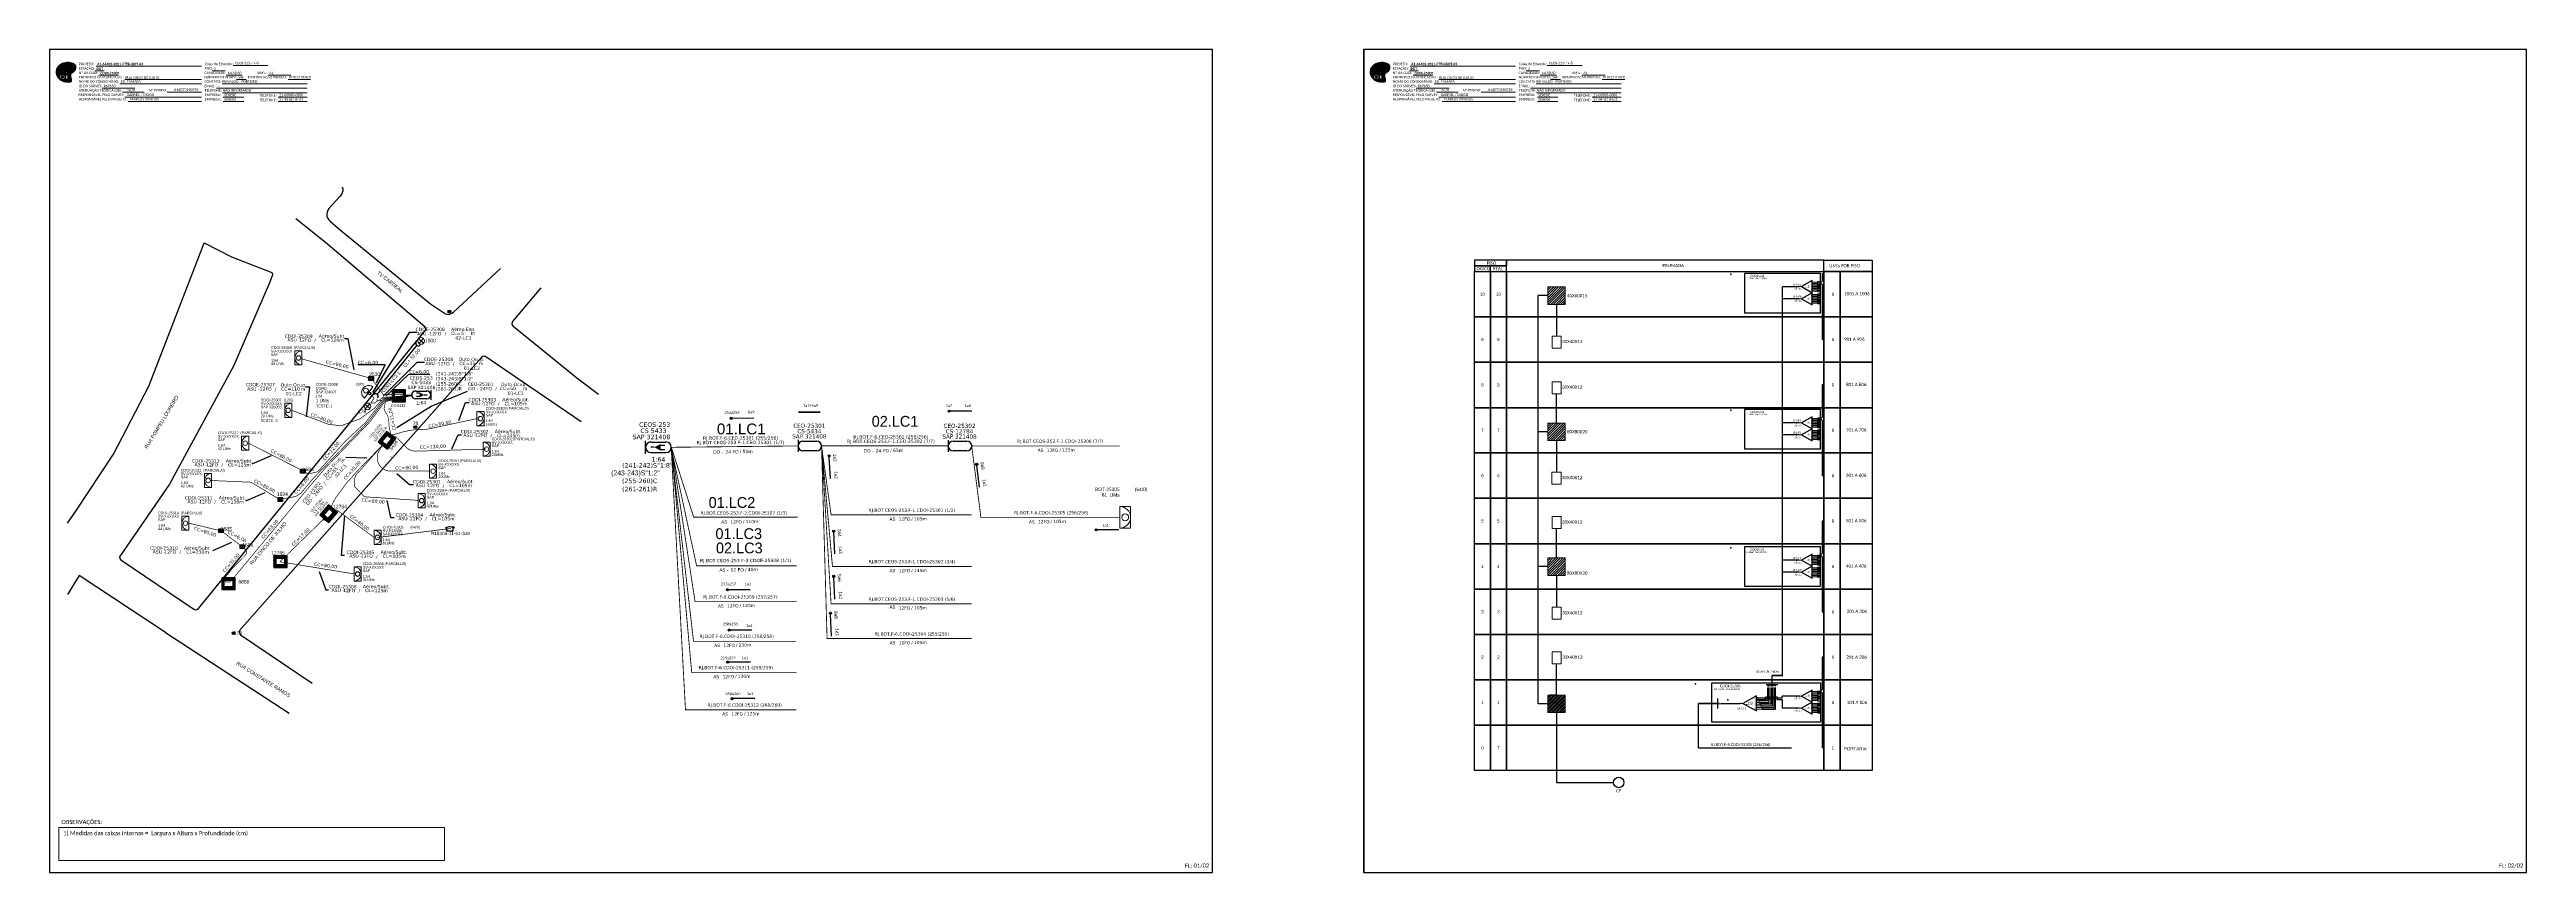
# Paper-space layout 'CDOI-25305' of a CAD drawing. Header units: inches. Extents: x 3 to 1789, y 3 to 597.
# The model-space entities are those that its viewports show. They can reach past a viewport. Long polylines and large blocks are cut down to what shows.
import ezdxf
from ezdxf.enums import TextEntityAlignment as Align

# ---------------------------------------------------------------- set-up
doc = ezdxf.new("R2010")
doc.units = ezdxf.units.IN
doc.header["$MEASUREMENT"] = 0
for name, color, linetype in [('10.1-Caixas Subterrâneas', 5, 'Continuous'), ('20.4-CEOS', 1, 'Continuous'), ('20.5-CEO', 1, 'Continuous'), ('CAP a instalar', 1, 'Continuous'), ('celulas gpon', 7, 'Continuous'), ('DROP DE CLIENTE', 140, 'Continuous'), ('label_cabos', 7, 'Continuous'), ('locais', 7, 'Continuous'), ('locais legendas', 7, 'Continuous'), ('QUADRA', 7, 'Continuous'), ('Seta indicação do cabo', 7, 'Continuous'), ('Subida Lateral', 5, 'Continuous'), ('surveys', 7, 'Continuous'), ('surveys legendas', 7, 'Continuous'), ('texto', 255, 'Continuous')]:
    doc.layers.add(name, color=color, linetype=linetype)
for name, color, linetype, lineweight in [('10.4-Postes', 1, 'Continuous', 0), ("20.0-LEGENDA DOS CDO'S", 1, 'Continuous', 0), ('20.1-CDO_INTERIOR', 1, 'Continuous', 0), ('20.2-CDO_POSTE', 1, 'Continuous', 5), ('20.6-CORDOALHA_SUPORTE', 7, 'Continuous', 25), ('40.1-ETIQUETAS', 1, 'Continuous', 20), ('CORDOALHA_SUPORTE', 7, 'Continuous', 25), ('Segmento Logradouro Texto', 238, 'Continuous', 0)]:
    doc.layers.add(name, color=color, linetype=linetype, lineweight=lineweight)
doc.styles.add('ARIAL', font='arial.ttf')
doc.styles.add('DIGICADE', font='arial.ttf')
doc.styles.add('ROMANS', font='arial.ttf')
doc.styles.add('siredit', font='verdana.ttf')
doc.styles.add('WMF-Calibri0', font='calibri.ttf')
doc.styles.add('WMF-Calibri1', font='calibrib.ttf')
doc.linetypes.add('FENCELINE1', pattern='A,0.25,-0.1,[133,ltypeshp.shx,S=0.1,R=0,X=-0.1,Y=0],-0.1,1', length=1.45)
doc.dimstyles.new('CC', dxfattribs={"dimtxt": 1, "dimasz": 2, "dimexe": 0.18, "dimexo": 0.0625, "dimgap": 0.09, "dimtad": 0, "dimdec": 0, "dimrnd": 1, "dimzin": 0, "dimdsep": 46, "dimtxsty": 'siredit', "dimblk": 'NONE', "dimcen": 0, "dimse1": 1, "dimse2": 1, "dimsd1": 1, "dimsd2": 1, "dimclrt": 7, "dimadec": 0, "dimazin": 0, "dimtfac": 1, "dimtdec": 0, "dimtofl": 0, "dimtmove": 0, "dimatfit": 3, "dimfxl": 0, "dimtolj": 1, "dimtzin": 0, "dimarcsym": 0})

# ---------------------------------------------------------------- blocks, each defined once
blk = doc.blocks.new('POLE_POLE')
at = {"color": 1}
for p, q in [((-0.0000031, 0.0000069), (0.0000027, 0.0000015)), ((0.0000025, 0.0000071), (-0.0000029, 0.0000013))]:
    blk.add_line(p, q, dxfattribs=at)
blk.add_circle((-0.0000002, 0.0000042), 0.00000396, dxfattribs=at)
blk = doc.blocks.new('MANHOLE_MS')
at = {"color": 0}
for p, q in [((-0.000006, 0.0000054), (0.0000065, 0.0000054)), ((-0.000006, -0.0000053), (-0.000006, 0.0000054)), ((0.0000065, 0.0000054), (0.0000065, -0.0000053)), ((0.0000065, -0.0000053), (-0.000006, -0.0000053))]:
    blk.add_line(p, q, dxfattribs=at)
for points in [[(-0.0000038, 0.0000023, 0), (-0.0000038, 0.0000032, 0), (-0.000002, 0.0000032, 0)], [(-0.0000038, -0.0000013, 0), (-0.0000038, 0.0000016, 0)], [(-0.0000012, 0.0000032, 0), (0.0000017, 0.0000032, 0)], [(0.0000024, 0.0000032, 0), (0.0000042, 0.0000032, 0), (0.0000042, 0.0000023, 0)], [(0.0000042, 0.0000016, 0), (0.0000042, -0.0000013, 0)], [(-0.000002, -0.0000031, 0), (-0.0000038, -0.0000031, 0), (-0.0000038, -0.0000021, 0)], [(0.0000017, -0.0000031, 0), (-0.0000012, -0.0000031, 0)], [(0.0000042, -0.0000021, 0), (0.0000042, -0.0000031, 0), (0.0000024, -0.0000031, 0)]]:
    blk.add_polyline3d(points, dxfattribs=at)
blk = doc.blocks.new('SURVEY_SURVEY')
for p, q in [((0, 0.000025), (-0.000025, 0.000018)), ((-0.000025, 0.000018), (-0.000017, 0.000018)), ((-0.000017, 0), (-0.000017, 0.000018)), ((0.000017, 0), (-0.000017, 0)), ((0, 0.000025), (0.000025, 0.000018)), ((0.000017, 0.000026), (0.00002, 0.000026)), ((0.000017, 0.000021), (0.000017, 0.000026)), ((0.000025, 0.000018), (0.000017, 0.000018)), ((0.000017, 0.000018), (0.000017, 0)), ((0.00002, 0.000026), (0.00002, 0.00002))]:
    blk.add_line(p, q)
blk = doc.blocks.new('*X2')
at = {"color": 0, "linetype": 'Continuous'}
for p, q in [((-1.25, 0.34099), (-0.49099, 1.1)), ((-1.25, 0.517767), (-0.667767, 1.1)), ((-1.25, 0.694544), (-0.844544, 1.1)), ((-1.25, 0.87132), (-1.02132, 1.1)), ((-1.25, 1.048097), (-1.198097, 1.1)), ((-1.25, 0.164214), (-0.8035, 0.610714)), ((-1.25, -0.012563), (-0.8035, 0.433937)), ((-1.25, -0.18934), (-0.8035, 0.25716)), ((-1.25, -0.366117), (-0.8035, 0.080383)), ((-0.789214, 0.625), (-0.314214, 1.1)), ((-0.612437, 0.625), (-0.137437, 1.1)), ((-0.43566, 0.625), (0.03934, 1.1)), ((-0.258883, 0.625), (0.216117, 1.1)), ((-0.082107, 0.625), (0.392893, 1.1)), ((0.09467, 0.625), (0.56967, 1.1)), ((0.271447, 0.625), (0.746447, 1.1)), ((0.448223, 0.625), (0.923223, 1.1)), ((0.625, 0.625), (1.1, 1.1)), ((0.801777, 0.625), (1.25, 1.073223)), ((0.8035, 0.449947), (1.25, 0.896447)), ((0.8035, 0.27317), (1.25, 0.71967)), ((0.8035, 0.096393), (1.25, 0.542893)), ((0.8035, -0.080383), (1.25, 0.366117)), ((0.8035, -0.25716), (1.25, 0.18934)), ((0.8035, -0.433937), (1.25, 0.012563)), ((-1.25, -0.542893), (-0.8035, -0.096393)), ((-1.25, -0.71967), (-0.8035, -0.27317)), ((-1.25, -0.896447), (-0.8035, -0.449947)), ((-1.25, -1.073223), (-0.801777, -0.625)), ((-1.1, -1.1), (-0.625, -0.625)), ((-0.923223, -1.1), (-0.448223, -0.625)), ((-0.746447, -1.1), (-0.271447, -0.625)), ((-0.56967, -1.1), (-0.09467, -0.625)), ((-0.392893, -1.1), (0.082107, -0.625)), ((-0.216117, -1.1), (0.258883, -0.625)), ((-0.03934, -1.1), (0.43566, -0.625)), ((0.137437, -1.1), (0.612437, -0.625)), ((0.314214, -1.1), (0.789214, -0.625)), ((0.49099, -1.1), (1.25, -0.34099)), ((0.667767, -1.1), (1.25, -0.517767)), ((0.8035, -0.610714), (1.25, -0.164214)), ((0.844544, -1.1), (1.25, -0.694544)), ((1.02132, -1.1), (1.25, -0.87132)), ((1.198097, -1.1), (1.25, -1.048097))]:
    blk.add_line(p, q, dxfattribs=at)
blk = doc.blocks.new('MANHOLE_MQ')
at = {"color": 0, "linetype": 'Continuous'}
for p, q in [((0.0000062, 0.0000057), (-0.0000063, 0.0000057)), ((-0.0000063, 0.0000057), (-0.0000063, -0.0000053)), ((-0.000004, 0.0000033), (0.000004, 0.0000033)), ((-0.000004, -0.0000029), (-0.000004, 0.0000033)), ((0.000004, 0.0000033), (0.000004, -0.0000029)), ((0.0000062, -0.0000053), (0.0000062, 0.0000057)), ((-0.0000063, -0.0000053), (0.0000062, -0.0000053)), ((0.000004, -0.0000029), (-0.000004, -0.0000029)), ((0.000004, -0.0000029), (0.000004, -0.0000029))]:
    blk.add_line(p, q, dxfattribs=at)
at = {"color": 0, "linetype": 'Continuous', "xscale": 5e-06, "yscale": 5e-06, "zscale": 1e-05}
blk.add_blockref('*X2', (0, 0.0000002), dxfattribs=at)
blk = doc.blocks.new('*U10')
at = {"color": 0}
blk.add_line((2.14, -0.58), (-2.1, -0.68), dxfattribs=at)
for centre, radius in [((0, 0.38), 0.733), ((0.03, -1.03), 0.393)]:
    blk.add_circle(centre, radius, dxfattribs=at)
blk.add_arc((0.02, -0.63), 2.12, 1.37817, 181.37817, dxfattribs=at)
blk = doc.blocks.new('Inst CDOE-8 CAIXA DIST OPT CDOE 48F_8D C_SPL OPTAP')
at = {"layer": "20.0-LEGENDA DOS CDO'S", "color": 0, "style": 'ARIAL'}
for tag, p, height in [('1:XX', (-0.01, 1.7), 0.8), ('SAP', (0.12, 2.96), 0.8), ('CORDOALHA', (0.12, 4.02), 0.8), ('FID', (0.12, 5.25), 0.8), ('UMS', (0.14, 0.22), 1)]:
    blk.add_attdef(tag, p, '', height=height, rotation=0.11799, dxfattribs=at)
at = {"layer": "20.0-LEGENDA DOS CDO'S", "color": 0}
for tag, p, style, flags in [('ID_ATIVIDADE', (0.12, 6.47), 'ARIAL', 3), ('FATOR', (7.92, 6.47), 'ARIAL', 1), ('QTDE', (0.23, -0.97), 'DIGICADE', 3)]:
    blk.add_attdef(tag, p, '', height=0.8, rotation=0.11799, dxfattribs=dict(at, style=style, flags=flags))
at = {"layer": "20.0-LEGENDA DOS CDO'S", "color": 0, "style": 'ARIAL'}
blk.add_attdef('FIBRAS_UTILIZADAS', text='', height=0.8, rotation=0.11799, dxfattribs=at).set_placement((13.48, 5.26), align=Align.CENTER)
blk = doc.blocks.new('Teste  FTTH')
at = {"color": 0, "lineweight": 0, "style": 'ROMANS'}
for tag, p in [('TESTE', (-2.3, -0.29)), ('QTDE', (0.21, -0.29))]:
    blk.add_attdef(tag, p, '', height=0.48, dxfattribs=at)
for tag, p, flags in [('FID', (-2.23, -1.25), 1), ('FATOR', (-2.23, -2.03), 3), ('ID_ATIVIDADE', (-2.23, -2.72), 3)]:
    blk.add_attdef(tag, p, '', height=0.48, dxfattribs=dict(at, flags=flags))
blk = doc.blocks.new('*U23')
at = {"layer": '20.4-CEOS', "color": 7, "style": 'siredit'}
for tag, p in [('FIBRAS_SPLITTER', (0, 0)), ('FIBRAS_TOP_C', (0, -4.13)), ('RESERVA_FINAIS', (0, -5.46))]:
    blk.add_attdef(tag, p, '', height=1.01, dxfattribs=at)
for tag, p, flags in [('ID_ATIVIDADE', (0, -6.77), 3), ('FATOR', (0, -8.09), 1), ('QTDE', (0, -9.4), 1), ('FID', (0, -10.71), 1)]:
    blk.add_attdef(tag, p, '', height=1.01, dxfattribs=dict(at, flags=flags))
blk = doc.blocks.new('*U24')
at = {"layer": '20.4-CEOS', "color": 7, "style": 'siredit'}
blk.add_attdef('FIBRAS_SPLITTER', (0, 0), '', height=1.01, dxfattribs=at)
for tag, p, flags in [('QTDE', (0, -4.11), 1), ('ID_ATIVIDADE', (0, -1.48), 3), ('FATOR', (0, -2.79), 1), ('FID', (0, -5.42), 1)]:
    blk.add_attdef(tag, p, '', height=1.01, dxfattribs=dict(at, flags=flags))
blk = doc.blocks.new('Inst CB ESP CFOA-SM-ASU-120-S-12')
at = {"layer": 'label_cabos', "color": 0, "style": 'siredit'}
for tag, flags, p in [('ID_ATIVIDADE', 3, (1.31, 2.67)), ('FATOR', 1, (11.56, 2.55))]:
    blk.add_attdef(tag, text='', height=1, rotation=359.69001, dxfattribs=dict(at, flags=flags)).set_placement(p, align=Align.MIDDLE_CENTER)
for tag, p in [('TIPO_CABO', (1.26, 0)), ('DESTINO_CABO', (3.13, 1.26)), ('CABO', (4.69, -0.05)), ('/', (7.71, -0.05)), ('LANCE', (10.81, 0)), ('TIPO_CABO', (13.11, 1.24)), ('UND', (15.96, 0)), ('FID', (13.15, -1.41))]:
    blk.add_attdef(tag, text='', height=1, rotation=359.69001, dxfattribs=at).set_placement(p, align=Align.MIDDLE_CENTER)
blk.add_attdef('QTDE', (12.43, -0.47), '', height=1, rotation=359.69001, dxfattribs=at)
blk = doc.blocks.new('Inst CB DT OCUP CFOA-SM-ASU-120-S-12')
at = {"layer": 'label_cabos', "color": 0, "style": 'siredit'}
for tag, flags, p in [('ID_ATIVIDADE', 3, (1.31, 2.67)), ('FATOR', 1, (11.56, 2.55))]:
    blk.add_attdef(tag, text='', height=1, rotation=359.69001, dxfattribs=dict(at, flags=flags)).set_placement(p, align=Align.MIDDLE_CENTER)
for tag, p in [('TIPO_CABO', (1.26, 0)), ('DESTINO_CABO', (3.13, 1.26)), ('CABO', (4.69, -0.05)), ('/', (7.71, -0.05)), ('LANCE', (10.91, 0)), ('TIPO_CABO', (13.11, 1.24)), ('UND', (15.96, 0)), ('FID', (13.15, -1.41))]:
    blk.add_attdef(tag, text='', height=1, rotation=359.69001, dxfattribs=at).set_placement(p, align=Align.MIDDLE_CENTER)
blk.add_attdef('QTDE', (12.43, -0.47), '', height=1, rotation=359.69001, dxfattribs=at)
blk = doc.blocks.new('_None')
blk = doc.blocks.new('LEGENDA DOS CABOS')
at = {"layer": 'label_cabos', "color": 0, "style": 'siredit'}
for tag, p in [('TIPO_CABO', (2.74, 0.52)), ('ID', (4.24, 1.63)), ('CABO', (6.16, 0.47)), ('/', (9.19, 0.47)), ('METROS', (14.36, 0.47)), ('XX', (14.31, 1.67))]:
    blk.add_attdef(tag, text='', height=1, rotation=359.69001, dxfattribs=at).set_placement(p, align=Align.MIDDLE_CENTER)
blk = doc.blocks.new('Inst CORD ALUMINIO 4.8 MM 3F')
at = {"layer": '20.6-CORDOALHA_SUPORTE', "color": 0, "lineweight": 0, "style": 'ROMANS'}
blk.add_attdef('LANCE', text='', height=1, dxfattribs=at).set_placement((-0.54, -2.21), align=Align.RIGHT)
at = {"layer": '20.6-CORDOALHA_SUPORTE', "color": 0, "lineweight": 0, "style": 'ROMANS', "flags": 3}
for tag, p in [('FATOR', (-5.2, -4.44)), ('ID_ATIVIDADE', (-5.2, -6.67))]:
    blk.add_attdef(tag, p, '', height=1, dxfattribs=at)
at = {"layer": '20.6-CORDOALHA_SUPORTE', "color": 0, "style": 'siredit'}
blk.add_attdef('QTDE', (-0.54, -2.21), '', height=1, rotation=359.69001, dxfattribs=at)
at = {"layer": '20.6-CORDOALHA_SUPORTE', "color": 0, "lineweight": 0, "style": 'ROMANS'}
blk.add_attdef('FID', (-5.2, -8.9), '', height=1, dxfattribs=at)
blk = doc.blocks.new('Inst CB DT OCUP CFOA-SM-DD-G-24')
at = {"layer": 'label_cabos', "color": 0, "style": 'siredit'}
for tag, flags, p in [('ID_ATIVIDADE', 3, (1.31, 2.67)), ('FATOR', 1, (11.56, 2.55))]:
    blk.add_attdef(tag, text='', height=1, rotation=359.69001, dxfattribs=dict(at, flags=flags)).set_placement(p, align=Align.MIDDLE_CENTER)
for tag, p in [('TIPO_CABO', (1.11, 0)), ('DESTINO_CABO', (3.13, 1.26)), ('CABO', (4.69, -0.05)), ('/', (7.71, -0.05)), ('LANCE', (10.41, 0.02)), ('TIPO_CABO', (13.11, 1.24)), ('UND', (16.46, 0)), ('FID', (13.65, -1.41))]:
    blk.add_attdef(tag, text='', height=1, rotation=359.69001, dxfattribs=at).set_placement(p, align=Align.MIDDLE_CENTER)
blk.add_attdef('QTDE', (11.93, -0.45), '', height=1, rotation=359.69001, dxfattribs=at)
blk = doc.blocks.new('OI')
h = blk.add_hatch(color=40)
edge = h.paths.add_edge_path()
edge.add_spline(control_points=[(4.4, -0.7), (3.9, -1), (3.3, -1.5), (2.8, -2.6), (2.9, -3.5), (3.1, -4.3), (3.3, -4.9), (3.4, -5.4), (3.4, -5.9), (3.2, -6.4), (2.5, -6.6), (1.7, -6.6), (0.6, -6.7), (-0.6, -6.4), (-1.6, -6.1), (-2.8, -5.6), (-3.9, -4.8), (-4.9, -3.7), (-5.3, -2.6), (-5.6, -1.9), (-5.8, -1), (-5.7, 0.5), (-5.1, 2), (-4.1, 3), (-3.3, 3.6), (-2.4, 4.2), (-1.4, 4.4), (-0.6, 4.7), (0.8, 4.9), (2.2, 5), (3.8, 4.6), (4.7, 4.2), (5.4, 3.7), (5.8, 3), (6, 2.2), (6, 1.5), (5.7, 0.6), (5.3, 0.1), (4.9, -0.4), (4.5, -0.6), (4.4, -0.7)], knot_values=[0, 0, 0, 0, 1.60434, 2.417191, 3.427595, 4.282808, 4.776746, 5.304182, 5.888771, 6.258406, 6.858137, 7.79129, 8.986195, 10.124242, 11.187857, 12.242908, 13.953784, 15.414161, 16.515391, 17.349188, 17.675853, 19.552021, 21.515531, 22.568638, 23.63245, 24.621084, 25.782718, 26.745347, 27.142653, 29.870543, 31.004649, 31.921532, 32.709589, 33.801391, 34.042471, 35.192333, 35.971461, 36.628871, 37.254359, 37.836911, 37.836911, 37.836911, 37.836911], degree=3, periodic=0)
h.paths.add_polyline_path([(1.1, -0.9, -1), (0, -0.9, -1)], flags=16)
edge = h.paths.add_edge_path(flags=16)
edge.add_ellipse((0.6, -3.6), major_axis=(-0.02, 1.71), ratio=0.361305, start_angle=0, end_angle=360)
h.paths.add_polyline_path([(-0.4, -3.6, -1), (-3.8, -3.6, -1)], flags=16)
edge = h.paths.add_edge_path(flags=0)
edge.add_ellipse((-2.1, -3.6), major_axis=(0, 0.885), ratio=0.758294, start_angle=0, end_angle=360)
at = {"color": 40}
for centre, radius in [((-2.1, -3.6), 1.72), ((0.5, -0.9), 0.587)]:
    blk.add_circle(centre, radius, dxfattribs=at)
blk.add_ellipse((-2.1, -3.6), major_axis=(0, 0.885), ratio=0.758294, start_param=-3.141592653589792, end_param=3.141592653589792, dxfattribs=at)
blk.add_ellipse((0.6, -3.6), major_axis=(-0.02, 1.71), ratio=0.361305, dxfattribs=at)
at = {"color": 40, "start_tangent": (-0.800898, -0.598801), "end_tangent": (-0.800898, -0.598801)}
blk.add_spline([(4.4, -0.7), (3.2, -1.8), (2.9, -2.5), (2.9, -3.5), (3.1, -4.4), (3.3, -4.8), (3.4, -5.4), (3.4, -6), (3.2, -6.3), (2.7, -6.5), (1.7, -6.6), (0.5, -6.6), (-0.6, -6.4), (-1.6, -6.1), (-2.6, -5.7), (-3.9, -4.7), (-4.9, -3.6), (-5.4, -2.6), (-5.6, -1.8), (-5.7, -1.5), (-5.6, 0.4), (-4.8, 2.2), (-4.1, 3), (-3.3, 3.6), (-2.4, 4.1), (-1.3, 4.5), (-0.4, 4.7), (0, 4.8), (2.7, 4.8), (3.8, 4.5), (4.7, 4.2), (5.3, 3.7), (5.9, 2.7), (5.9, 2.5), (5.9, 1.3), (5.7, 0.6), (5.3, 0.1), (4.8, -0.4), (4.4, -0.7)], degree=3, dxfattribs=at)
blk = doc.blocks.new('A$C415C251F')
at = {"color": 3}
blk.add_point((0, 0), dxfattribs=at)
blk = doc.blocks.new('LEG_CDOIA8_C-SPLT_ESQ')
at = {"color": 3, "extrusion": (0, 0, -1), "xscale": -1, "zscale": -1}
blk.add_blockref('A$C415C251F', (0, 0), dxfattribs=at)
at = {"style": 'ARIAL', "flags": 4}
blk.add_attdef('SPLITAGEM', text='', height=1.5, dxfattribs=at).set_placement((18.6, -12.6), align=Align.CENTER)
at = {"color": 1, "style": 'WMF-Calibri0', "flags": 4}
blk.add_attdef('MODELO', text='', height=1.5, dxfattribs=at).set_placement((22.5, -4.5), align=Align.CENTER)
blk.add_attdef('CDO', (21.4, -2.6), '', height=2, dxfattribs=at)
blk = doc.blocks.new('SPLT_1-8_SC-APC')
at = {"color": 1, "lineweight": 0}
blk.add_lwpolyline([(-17, -7.5), (-19.3, -7.5)], dxfattribs=at)
at = {"color": 1}
blk.add_lwpolyline([(-7.4, -2.1), (-17, -7.5), (-7.4, -13), (-7.4, -2.1)], dxfattribs=at)
at = {"color": 3, "lineweight": 0}
for points in [[(-3, -3.5), (-7.4, -3.5)], [(-7.4, -4.7), (-3, -4.7)], [(-7.4, -5.8), (-3, -5.8)], [(-7.4, -7), (-3, -7)], [(-7.4, -8.1), (-3, -8.1)], [(-7.4, -9.3), (-3, -9.3)], [(-7.4, -10.4), (-3, -10.4)], [(-7.4, -11.6), (-3, -11.6)], [(-2.4, -3), (-2.4, -4)], [(-2.4, -3), (0, -3)], [(-2.4, -4), (0, -4)], [(-2.4, -4.2), (-2.4, -5.2)], [(-2.4, -4.2), (0, -4.2)], [(-2.4, -5.2), (0, -5.2)], [(-2.4, -5.3), (-2.4, -6.3)], [(-2.4, -5.3), (0, -5.3)], [(-2.4, -6.3), (0, -6.3)], [(-2.4, -6.5), (-2.4, -7.5)], [(-2.4, -6.5), (0, -6.5)], [(-2.4, -7.5), (0, -7.5)], [(-2.4, -7.6), (-2.4, -8.6)], [(-2.4, -7.6), (0, -7.6)], [(-2.4, -8.6), (0, -8.6)], [(-2.4, -8.8), (-2.4, -9.8)], [(-2.4, -8.8), (0, -8.8)], [(-2.4, -9.8), (0, -9.8)], [(-2.4, -9.9), (-2.4, -10.9)], [(-2.4, -9.9), (0, -9.9)], [(-2.4, -10.9), (0, -10.9)], [(-2.4, -11.1), (-2.4, -12.1)], [(-2.4, -11.1), (0, -11.1)], [(-2.4, -12.1), (0, -12.1)]]:
    blk.add_lwpolyline(points, dxfattribs=at)
for points in [[(-3, -3.2), (-2.4, -3.2), (-2.4, -3.8), (-3, -3.8)], [(-3, -4.4), (-2.4, -4.4), (-2.4, -5), (-3, -5)], [(-3, -5.5), (-2.4, -5.5), (-2.4, -6.1), (-3, -6.1)], [(-3, -6.7), (-2.4, -6.7), (-2.4, -7.3), (-3, -7.3)], [(-3, -7.8), (-2.4, -7.8), (-2.4, -8.4), (-3, -8.4)], [(-3, -9), (-2.4, -9), (-2.4, -9.6), (-3, -9.6)], [(-3, -10.1), (-2.4, -10.1), (-2.4, -10.7), (-3, -10.7)], [(-3, -11.3), (-2.4, -11.3), (-2.4, -11.9), (-3, -11.9)]]:
    blk.add_lwpolyline(points, close=True, dxfattribs=at)
at = {"color": 1, "style": 'ARIAL'}
for s, height, p in [('1:8', 2, (-13.9, -8.4)), ('S1', 0.75, (-8.7, -3.8)), ('S2', 0.75, (-8.7, -5)), ('S3', 0.75, (-8.7, -6.2)), ('S4', 0.75, (-8.7, -7.4)), ('S5', 0.75, (-8.7, -8.6)), ('S6', 0.75, (-8.7, -9.7)), ('S7', 0.75, (-8.7, -10.8)), ('S8', 0.75, (-8.7, -11.9))]:
    blk.add_text(s, height=height, dxfattribs=at).set_placement(p)
blk = doc.blocks.new('SPLITTER_')
blk.add_point((0, 0))
at = {"style": 'ARIAL', "flags": 4}
blk.add_attdef('SPLT', (0, -3.3), '', height=1.5, dxfattribs=at)

msp = doc.modelspace()

# ---------------------------------------------------------------- hatches: boundary and pattern name
h = msp.add_hatch()
h.set_pattern_fill('ANSI31', color=1, scale=10, style=0)
h.set_pattern_definition([(45, (132.3833, 141.6114), (-0.8838835, 0.8838835), [])])
h.paths.add_polyline_path([(1559.7, 485.8), (1547.1, 485.8), (1547.1, 473.1), (1559.7, 473.1)])
h = msp.add_hatch()
h.set_pattern_fill('ANSI31', color=1, scale=10, style=0)
h.set_pattern_definition([(45, (132.3833, 43.3801), (-0.8838835, 0.8838835), [])])
h.paths.add_polyline_path([(1559.7, 387.5), (1547.1, 387.5), (1547.1, 374.9), (1559.7, 374.9)])
h = msp.add_hatch()
h.set_pattern_fill('ANSI31', color=1, scale=10, style=0)
h.set_pattern_definition([(45, (132.3833, 45.2932), (-0.8838835, 0.8838835), [])])
h.paths.add_polyline_path([(1559.7, 290.2), (1547.1, 290.2), (1547.1, 277.5), (1559.7, 277.5)])
h = msp.add_hatch()
h.set_pattern_fill('ANSI31', color=1, scale=7.526522, style=0)
h.set_pattern_definition([(45, (1324.2057, -135.8222), (-0.6652568, 0.6652568), [])])
h.paths.add_polyline_path([(1559.7, 191.2), (1547.1, 191.2), (1547.1, 178.6), (1559.7, 178.6)])
h.paths.add_polyline_path([(1549.6, 182.9), (1557.6, 182.9), (1557.6, 186.9), (1549.6, 186.9)], flags=24)
h = msp.add_hatch(color=3)
h.dxf.hatch_style = 1
edge = h.paths.add_edge_path()
edge.add_arc((1685.7, 185.1), 0.242, 0, 360)
h = msp.add_hatch(color=3)
h.dxf.hatch_style = 1
edge = h.paths.add_edge_path()
edge.add_arc((1698.4, 189.2), 0.242, 0, 360)
h = msp.add_hatch(color=3)
h.dxf.hatch_style = 1
edge = h.paths.add_edge_path()
edge.add_arc((1698.9, 188), 0.242, 0, 360)
h = msp.add_hatch(color=3)
h.dxf.hatch_style = 1
edge = h.paths.add_edge_path()
edge.add_arc((1699.4, 186.9), 0.242, 0, 360)
h = msp.add_hatch(color=3)
h.dxf.hatch_style = 1
edge = h.paths.add_edge_path()
edge.add_arc((1699.9, 185.7), 0.242, 0, 360)
h = msp.add_hatch(color=3)
h.dxf.hatch_style = 1
edge = h.paths.add_edge_path()
edge.add_arc((1700.4, 184.6), 0.242, 0, 360)
h = msp.add_hatch(color=3)
h.dxf.hatch_style = 1
edge = h.paths.add_edge_path()
edge.add_arc((1700.9, 183.4), 0.242, 0, 360)
h = msp.add_hatch(color=3)
h.dxf.hatch_style = 1
edge = h.paths.add_edge_path()
edge.add_arc((1701.4, 182.3), 0.242, 0, 360)
h = msp.add_hatch(color=3)
h.dxf.hatch_style = 1
edge = h.paths.add_edge_path()
edge.add_arc((1701.9, 181.1), 0.242, 0, 360)
h = msp.add_hatch(color=3)
h.dxf.hatch_style = 1
edge = h.paths.add_edge_path()
edge.add_arc((1728.3, 190.5), 0.242, 0, 360)
at = {"layer": 'Seta indicação do cabo'}
h = msp.add_hatch(color=256, dxfattribs=at)
h.dxf.hatch_style = 1
h.paths.add_polyline_path([(1116.1, 396.1, 1), (1114.6, 396.1, 1)])
h = msp.add_hatch(color=0, dxfattribs=at)
h.dxf.hatch_style = 1
h.paths.add_polyline_path([(958.9, 390.7, 1), (957.4, 391, 1)])
h = msp.add_hatch(color=0, dxfattribs=at)
h.dxf.hatch_style = 1
h.paths.add_polyline_path([(1029.6, 363.8, 1), (1028.1, 363.8, 1)])
h = msp.add_hatch(color=256, dxfattribs=at)
h.dxf.hatch_style = 1
h.paths.add_polyline_path([(1136.1, 357.7, 1), (1134.6, 357.7, 1)])
h = msp.add_hatch(color=0, dxfattribs=at)
h.dxf.hatch_style = 1
h.paths.add_polyline_path([(1033, 309.5, 1), (1031.5, 309.5, 1)])
h = msp.add_hatch(color=256, dxfattribs=at)
h.dxf.hatch_style = 1
h.paths.add_polyline_path([(1222.1, 310.5, 1), (1220.6, 310.5, 1)])
h = msp.add_hatch(color=0, dxfattribs=at)
h.dxf.hatch_style = 1
h.paths.add_polyline_path([(956.3, 267.2, 1), (954.8, 267.2, 1)])
h = msp.add_hatch(color=0, dxfattribs=at)
h.dxf.hatch_style = 1
h.paths.add_polyline_path([(1033, 276.9, 1), (1031.5, 276.9, 1)])
h = msp.add_hatch(color=0, dxfattribs=at)
h.dxf.hatch_style = 1
h.paths.add_polyline_path([(1030.5, 250.2, 1), (1029, 250.2, 1)])
h = msp.add_hatch(color=0, dxfattribs=at)
h.dxf.hatch_style = 1
h.paths.add_polyline_path([(957.5, 238.1, 1), (956, 238.1, 1)])
h = msp.add_hatch(color=0, dxfattribs=at)
h.dxf.hatch_style = 1
h.paths.add_polyline_path([(956.5, 215, 1), (955, 215, 1)])
h = msp.add_hatch(color=0, dxfattribs=at)
h.dxf.hatch_style = 1
h.paths.add_polyline_path([(959.7, 188.6, 1), (958.2, 188.6, 1)])

# ---------------------------------------------------------------- linework, layer by layer
at = {"color": 5}
for p, q in [((1728.3, 485.9), (1716.3, 485.9)), ((1728.3, 477.2), (1716.3, 477.2)), ((1728.3, 387.7), (1716.3, 387.7)), ((1728.3, 379), (1716.3, 379)), ((1728.3, 288.5), (1716.3, 288.5)), ((1728.3, 279.8), (1716.3, 279.8))]:
    msp.add_line(p, q, dxfattribs=at)
msp.add_line((1552.8, 191.2), (1548.3, 191.2))
at = {"color": 3}
msp.add_line((1728.3, 190.5), (1716.1, 190.5), dxfattribs=at)
at = {"color": 2}
msp.add_line((1728.3, 181.8), (1716.1, 181.8), dxfattribs=at)
at = {"color": 0, "lineweight": 0}
for p, q in [((473.3, 95.5), (751.5, 95.5)), ((473.3, 71.8), (473.3, 95.5)), ((751.5, 95.5), (751.5, 71.8)), ((751.5, 71.8), (473.3, 71.8))]:
    msp.add_line(p, q, dxfattribs=at)
for points in [[(466.7, 63.1), (1305.3, 63.1), (1305.3, 657.1), (466.7, 657.1), (466.7, 63.1)], [(1414.4, 63.1), (2252.9, 63.1), (2252.9, 657.1), (1414.4, 657.1), (1414.4, 63.1)], [(1505.7, 496.9), (1505.7, 501)], [(1517.3, 496.9), (1746.3, 496.9), (1746.3, 505.1), (1517.3, 505.1), (1517.3, 505.1), (1517.3, 501)], [(1746.3, 464.1), (1746.3, 472.4)]]:
    msp.add_lwpolyline(points)
at = {"color": 7, "lineweight": 0}
for points in [[(500.2, 645), (576.2, 645)], [(599, 645.5), (624.1, 645.5)], [(1447.8, 645), (1523.8, 645)], [(1546.6, 645.5), (1571.8, 645.5)], [(499.7, 641.8), (506.2, 641.8)], [(502.3, 638.7), (516.3, 638.7)], [(504.7, 629.3), (528.3, 629.3)], [(517.5, 632.3), (576.2, 632.3)], [(519.2, 626.3), (534.9, 626.3)], [(520.9, 635.5), (576.2, 635.5)], [(551.5, 626.3), (576, 626.3)], [(552, 626.3), (576.2, 626.3)], [(584, 641.8), (593.4, 641.8)], [(587.1, 629.1), (652.4, 629.1)], [(591.1, 632.3), (652.4, 632.3)], [(591.4, 625.9), (652.4, 625.9)], [(594, 638.7), (605.6, 638.7)], [(601.6, 635.5), (608.5, 635.5)], [(624, 638.7), (640.8, 638.7)], [(638.8, 635.5), (654.9, 635.5)], [(1447.3, 641.8), (1453.9, 641.8)], [(1450, 638.7), (1463.9, 638.7)], [(1452.3, 629.3), (1475.9, 629.3)], [(1465.1, 632.3), (1523.8, 632.3)], [(1466.8, 626.3), (1482.5, 626.3)], [(1468.5, 635.5), (1523.8, 635.5)], [(1499.2, 626.3), (1523.6, 626.3)], [(1499.7, 626.3), (1523.8, 626.3)], [(1531.6, 641.8), (1541.1, 641.8)], [(1534.7, 629.1), (1600, 629.1)], [(1538.8, 632.3), (1600, 632.3)], [(1539, 625.9), (1600, 625.9)], [(1541.6, 638.7), (1553.3, 638.7)], [(1549.2, 635.5), (1556.2, 635.5)], [(1571.6, 638.7), (1588.4, 638.7)], [(1586.4, 635.5), (1602.6, 635.5)], [(520.9, 622.8), (576.2, 622.8)], [(523.4, 619.5), (576.2, 619.5)], [(592, 622.8), (606.8, 622.8)], [(592, 619.5), (606.8, 619.5)], [(631.6, 622.8), (652.4, 622.8)], [(631.6, 619.5), (652.4, 619.5)], [(1468.5, 622.8), (1523.8, 622.8)], [(1471, 619.5), (1523.8, 619.5)], [(1539.6, 622.8), (1554.4, 622.8)], [(1539.6, 619.5), (1554.4, 619.5)], [(1579.2, 622.8), (1600, 622.8)], [(1579.2, 619.5), (1600, 619.5)], [(1698.4, 189.2), (1697.6, 189.2)], [(1697.6, 188), (1698.9, 188)], [(1697.6, 186.9), (1699.4, 186.9)], [(1697.6, 185.7), (1699.9, 185.7)], [(1697.6, 184.6), (1700.4, 184.6)], [(1697.6, 183.4), (1700.9, 183.4)], [(1697.6, 182.3), (1701.4, 182.3)], [(1697.6, 181.1), (1701.9, 181.1)]]:
    msp.add_lwpolyline(points, dxfattribs=at)
at = {"color": 0}
for points in [[(1494.2, 501), (1517.3, 501), (1517.3, 505.1), (1494.2, 505.1)], [(1494.2, 496.9), (1517.3, 496.9), (1517.3, 501), (1494.2, 501)]]:
    msp.add_lwpolyline(points, close=True, dxfattribs=at)
for points in [[(1746.3, 505.1), (1781, 505.1), (1781, 496.9), (1746.3, 496.9)], [(1494.2, 496.9), (1505.7, 496.9), (1505.7, 464.1), (1494.2, 464.1)], [(1505.7, 496.9), (1517.3, 496.9), (1517.3, 464.1), (1505.7, 464.1)], [(1517.3, 496.9), (1746.3, 496.9), (1746.3, 464.1), (1517.3, 464.1)], [(1746.3, 496.9), (1757.9, 496.9), (1757.9, 464.1), (1746.3, 464.1)], [(1757.9, 496.9), (1781, 496.9), (1781, 464.1), (1757.9, 464.1)], [(1494.2, 464.1), (1505.7, 464.1), (1505.7, 431.4), (1494.2, 431.4)], [(1505.7, 464.1), (1517.3, 464.1), (1517.3, 431.4), (1505.7, 431.4)], [(1517.3, 464.1), (1746.3, 464.1), (1746.3, 431.4), (1517.3, 431.4)], [(1746.3, 464.1), (1757.9, 464.1), (1757.9, 431.4), (1746.3, 431.4)], [(1757.9, 464.1), (1781, 464.1), (1781, 431.4), (1757.9, 431.4)], [(1494.2, 431.4), (1505.7, 431.4), (1505.7, 398.6), (1494.2, 398.6)], [(1505.7, 431.4), (1517.3, 431.4), (1517.3, 398.6), (1505.7, 398.6)], [(1517.3, 431.4), (1746.3, 431.4), (1746.3, 398.6), (1517.3, 398.6)], [(1746.3, 431.4), (1757.9, 431.4), (1757.9, 398.6), (1746.3, 398.6)], [(1757.9, 431.4), (1781, 431.4), (1781, 398.6), (1757.9, 398.6)], [(1494.2, 398.6), (1505.7, 398.6), (1505.7, 365.9), (1494.2, 365.9)], [(1505.7, 398.6), (1517.3, 398.6), (1517.3, 365.9), (1505.7, 365.9)], [(1517.3, 398.6), (1746.3, 398.6), (1746.3, 365.9), (1517.3, 365.9)], [(1746.3, 398.6), (1757.9, 398.6), (1757.9, 365.9), (1746.3, 365.9)], [(1757.9, 398.6), (1781, 398.6), (1781, 365.9), (1757.9, 365.9)], [(1494.2, 365.9), (1505.7, 365.9), (1505.7, 333.2), (1494.2, 333.2)], [(1505.7, 365.9), (1517.3, 365.9), (1517.3, 333.2), (1505.7, 333.2)], [(1517.3, 365.9), (1746.3, 365.9), (1746.3, 333.2), (1517.3, 333.2)], [(1746.3, 365.9), (1757.9, 365.9), (1757.9, 333.2), (1746.3, 333.2)], [(1757.9, 365.9), (1781, 365.9), (1781, 333.2), (1757.9, 333.2)], [(1494.2, 333.2), (1505.7, 333.2), (1505.7, 300.4), (1494.2, 300.4)], [(1505.7, 333.2), (1517.3, 333.2), (1517.3, 300.4), (1505.7, 300.4)], [(1517.3, 333.2), (1746.3, 333.2), (1746.3, 300.4), (1517.3, 300.4)], [(1746.3, 333.2), (1757.9, 333.2), (1757.9, 300.4), (1746.3, 300.4)], [(1757.9, 333.2), (1781, 333.2), (1781, 300.4), (1757.9, 300.4)], [(1494.2, 300.4), (1505.7, 300.4), (1505.7, 267.7), (1494.2, 267.7)], [(1505.7, 300.4), (1517.3, 300.4), (1517.3, 267.7), (1505.7, 267.7)], [(1517.3, 300.4), (1746.3, 300.4), (1746.3, 267.7), (1517.3, 267.7)], [(1746.3, 300.4), (1757.9, 300.4), (1757.9, 267.7), (1746.3, 267.7)], [(1757.9, 300.4), (1781, 300.4), (1781, 267.7), (1757.9, 267.7)], [(1494.2, 267.7), (1505.7, 267.7), (1505.7, 234.9), (1494.2, 234.9)], [(1505.7, 267.7), (1517.3, 267.7), (1517.3, 234.9), (1505.7, 234.9)], [(1517.3, 267.7), (1746.3, 267.7), (1746.3, 234.9), (1517.3, 234.9)], [(1746.3, 267.7), (1757.9, 267.7), (1757.9, 234.9), (1746.3, 234.9)], [(1757.9, 267.7), (1781, 267.7), (1781, 234.9), (1757.9, 234.9)], [(1494.2, 234.9), (1505.7, 234.9), (1505.7, 202.2), (1494.2, 202.2)], [(1505.7, 234.9), (1517.3, 234.9), (1517.3, 202.2), (1505.7, 202.2)], [(1517.3, 234.9), (1746.3, 234.9), (1746.3, 202.2), (1517.3, 202.2)], [(1746.3, 234.9), (1757.9, 234.9), (1757.9, 202.2), (1746.3, 202.2)], [(1757.9, 234.9), (1781, 234.9), (1781, 202.2), (1757.9, 202.2)], [(1494.2, 202.2), (1505.7, 202.2), (1505.7, 169.4), (1494.2, 169.4)], [(1505.7, 202.2), (1517.3, 202.2), (1517.3, 169.4), (1505.7, 169.4)], [(1517.3, 202.2), (1746.3, 202.2), (1746.3, 169.4), (1517.3, 169.4)], [(1746.3, 202.2), (1757.9, 202.2), (1757.9, 169.4), (1746.3, 169.4)], [(1757.9, 202.2), (1781, 202.2), (1781, 169.4), (1757.9, 169.4)], [(1494.2, 169.4), (1505.7, 169.4), (1505.7, 136.7), (1494.2, 136.7)], [(1505.7, 169.4), (1517.3, 169.4), (1517.3, 136.7), (1505.7, 136.7)], [(1517.3, 169.4), (1746.3, 169.4), (1746.3, 136.7), (1517.3, 136.7)], [(1746.3, 169.4), (1757.9, 169.4), (1757.9, 136.7), (1746.3, 136.7)], [(1757.9, 169.4), (1781, 169.4), (1781, 136.7), (1757.9, 136.7)]]:
    msp.add_lwpolyline(points, close=True)
at = {"color": 1, "lineweight": 0}
for points in [[(1547.1, 485.8), (1559.7, 485.8), (1559.7, 473.1), (1547.1, 473.1)], [(1547.1, 387.5), (1559.7, 387.5), (1559.7, 374.9), (1547.1, 374.9)], [(1547.1, 290.2), (1559.7, 290.2), (1559.7, 277.5), (1547.1, 277.5)], [(1547.1, 191.2), (1559.7, 191.2), (1559.7, 178.6), (1547.1, 178.6)]]:
    msp.add_lwpolyline(points, close=True, dxfattribs=at)
at = {"color": 1}
for points in [[(1743.8, 495.5), (1688.9, 495.5), (1688.9, 467.1), (1743.8, 467.1)], [(1743.8, 397.3), (1688.9, 397.3), (1688.9, 368.9), (1743.8, 368.9)], [(1743.8, 298.1), (1688.9, 298.1), (1688.9, 269.7), (1743.8, 269.7)], [(1665.5, 199.9), (1743.8, 199.9), (1743.8, 171.6), (1665.5, 171.6)]]:
    msp.add_lwpolyline(points, close=True, dxfattribs=at)
at = {"color": 5, "const_width": 1}
for points in [[(1716.3, 485.9), (1716.3, 205.3), (1708.8, 205.3)], [(1708.8, 198.9), (1708.8, 205.3)]]:
    msp.add_lwpolyline(points, dxfattribs=at)
at = {"color": 3}
for points in [[(1745, 490), (1743.8, 488.7), (1745, 487.5), (1745, 487.5)], [(1745, 495.4), (1746.3, 495.4)], [(1745, 495.4), (1745, 490)], [(1745, 487.5), (1745, 447.8)], [(1547.1, 184.9), (1540.3, 184.9), (1540.3, 479.5)], [(1547.1, 479.5), (1540.3, 479.5)], [(1553.4, 473.1), (1553.4, 450.3)], [(1746.3, 447.8), (1745, 447.8)], [(1745, 415), (1745, 391.7)], [(1746.3, 415), (1745, 415)], [(1553.4, 387.5), (1553.4, 408.7)], [(1547.1, 381.2), (1540.3, 381.2)], [(1745, 391.7), (1743.8, 390.5), (1745, 389.3), (1745, 389.3)], [(1745, 389.3), (1745, 349.5)], [(1553.4, 374.9), (1553.4, 352.1)], [(1746.3, 349.5), (1745, 349.5)], [(1553.4, 290.2), (1553.4, 311.4)], [(1746.3, 316.8), (1745, 316.8)], [(1745, 316.8), (1745, 293.3)], [(1745, 293.3), (1743.8, 292.2), (1745, 291)], [(1745, 291), (1745, 251.3)], [(1547.1, 283.9), (1540.3, 283.9)], [(1553.4, 277.5), (1553.5, 254.5)], [(1745, 251.3), (1746.3, 251.3)], [(1746.3, 218.6), (1745, 218.6)], [(1745, 218.6), (1745, 195.3)], [(1553.4, 191.2), (1553.5, 213.8)], [(1669.5, 185.1), (1670.6, 185.1)], [(1671.7, 185.1), (1685.7, 185.1)], [(1698.4, 189.2), (1704.6, 189.2)], [(1704.6, 189.2), (1704.1, 189.8), (1712.7, 189.8), (1712.2, 189.2)], [(1712.2, 189.2), (1716.1, 189.2), (1716.1, 190.5)], [(1745, 195.3), (1743.8, 194.1), (1745, 192.9)], [(1745, 192.9), (1745, 153.1)], [(1553.4, 178.6), (1553.4, 128.1), (1594.6, 128.1)], [(1746.3, 153.1), (1745, 153.1)]]:
    msp.add_lwpolyline(points, dxfattribs=at)
at = {"color": 0, "lineweight": 0}
for points in [[(1550.2, 450.3), (1556.8, 450.3), (1556.8, 441.6), (1550.2, 441.6)], [(1550.2, 417.3), (1556.8, 417.3), (1556.8, 408.7), (1550.2, 408.7)], [(1550.1, 352.1), (1556.7, 352.1), (1556.7, 343.4), (1550.1, 343.4)], [(1550.2, 320), (1556.8, 320), (1556.8, 311.4), (1550.2, 311.4)], [(1550.2, 254.5), (1556.8, 254.5), (1556.8, 245.9), (1550.2, 245.9)], [(1550.2, 222.4), (1556.8, 222.4), (1556.8, 213.8), (1550.2, 213.8)]]:
    msp.add_lwpolyline(points, close=True, dxfattribs=at)
at = {"color": 5}
for points in [[(1704.6, 198.9), (1713.1, 198.9)], [(1705.6, 198.9), (1705.6, 197.6)], [(1706.8, 197.6), (1706.8, 198.9)], [(1708, 198.9), (1708, 197.6)], [(1709.1, 197.6), (1709.1, 198.9)], [(1710.3, 197.8), (1710.3, 198.9)], [(1711.4, 197.8), (1711.4, 198.9)], [(1705.6, 196.3), (1705.6, 186.9), (1699.4, 186.9)], [(1699.9, 185.7), (1706.8, 185.7), (1706.8, 196.3)], [(1708, 196.3), (1708, 184.6), (1700.4, 184.6)], [(1700.9, 183.4), (1709.1, 183.4), (1709.1, 196.3)], [(1701.4, 182.3), (1710.3, 182.3), (1710.3, 196.3)], [(1701.9, 181.1), (1711.4, 181.1), (1711.4, 196.3)]]:
    msp.add_lwpolyline(points, dxfattribs=at)
at = {"color": 1, "const_width": 1}
for points in [[(1655.7, 185.1), (1669.5, 185.1)], [(1655.7, 185.1), (1655.7, 153)], [(1655.7, 153), (1722.9, 153)]]:
    msp.add_lwpolyline(points, dxfattribs=at)
at = {"color": 1}
for points in [[(1669.5, 188.7), (1669.5, 181.6)], [(1697.6, 190.6), (1687.9, 185.1), (1697.6, 179.7), (1697.6, 190.6)]]:
    msp.add_lwpolyline(points, dxfattribs=at)
at = {"color": 1, "lineweight": 0}
msp.add_lwpolyline([(1687.9, 185.1), (1685.7, 185.1)], dxfattribs=at)
at = {"color": 2}
for points in [[(1698.9, 188), (1704.6, 188)], [(1704.6, 188), (1704.1, 188.7), (1712.7, 188.7), (1712.2, 188)], [(1712.2, 188), (1716.1, 188), (1716.1, 181.8)]]:
    msp.add_lwpolyline(points, dxfattribs=at)
at = {"color": 3}
for centre in [(1685.7, 185.1), (1698.4, 189.2), (1698.9, 188), (1699.4, 186.9), (1699.9, 185.7), (1700.4, 184.6), (1700.9, 183.4), (1701.4, 182.3), (1701.9, 181.1), (1728.3, 190.5)]:
    msp.add_circle(centre, 0.242, dxfattribs=at)
msp.add_circle((1598.3, 128.1), 3.78)
at = {"layer": '20.1-CDO_INTERIOR', "color": 0, "lineweight": 18}
for points in [[(643.6, 429.4), (643.6, 439.6), (648.7, 439.6), (648.7, 429.4)], [(636.3, 391.6), (636.3, 401.8), (641.4, 401.8), (641.4, 391.6)], [(780, 385.6), (780, 395.8), (774.9, 395.8), (774.9, 385.6)], [(605.2, 367.9), (605.2, 378.1), (610.3, 378.1), (610.3, 367.9)], [(745.8, 347.7), (745.8, 357.9), (740.7, 357.9), (740.7, 347.7)], [(784.4, 363.6), (784.4, 373.8), (779.3, 373.8), (779.3, 363.6)], [(578.5, 341), (578.5, 351.2), (583.6, 351.2), (583.6, 341)], [(737.6, 326.4), (737.6, 336.6), (732.5, 336.6), (732.5, 326.4)], [(562.1, 310.1), (562.1, 320.3), (567.2, 320.3), (567.2, 310.1)], [(691.5, 273.5), (691.5, 283.7), (686.4, 283.7), (686.4, 273.5)]]:
    msp.add_lwpolyline(points, close=True, dxfattribs=at)
at = {"layer": '20.1-CDO_INTERIOR', "color": 1, "lineweight": 18}
for points in [[(1246.3, 311.7), (1246.3, 327.2), (1238.5, 327.2), (1238.5, 311.7)], [(705.8, 299.9), (705.8, 310.1), (700.7, 310.1), (700.7, 299.9)]]:
    msp.add_lwpolyline(points, close=True, dxfattribs=at)
at = {"layer": '20.1-CDO_INTERIOR', "color": 0, "lineweight": 18}
for centre in [(646.2, 434.5), (638.8, 396.7), (777.4, 390.7), (607.8, 373), (781.8, 368.7), (581.1, 346.1), (743.3, 352.8), (735, 331.5), (564.7, 315.2), (688.9, 278.6)]:
    msp.add_circle(centre, 1.63, dxfattribs=at)
at = {"layer": '20.1-CDO_INTERIOR', "color": 1, "lineweight": 18}
for centre, radius in [((1242.4, 319.5), 2.48), ((703.2, 305), 1.63)]:
    msp.add_circle(centre, radius, dxfattribs=at)
at = {"layer": '20.1-CDO_INTERIOR', "color": 0, "lineweight": 18}
for centre, start, end in [((648.7, 434.5), 90.0276, 270.0276), ((641.4, 396.7), 90.0276, 270.0276), ((774.9, 390.7), 269.9724, 89.9724), ((610.3, 373), 90.0276, 270.0276), ((740.7, 352.8), 269.9724, 89.9724), ((779.3, 368.7), 269.9724, 89.9724), ((583.6, 346.1), 90.0276, 270.0276), ((732.5, 331.5), 269.9724, 89.9724), ((567.2, 315.2), 90.0276, 270.0276), ((686.4, 278.6), 269.9724, 89.9724)]:
    msp.add_arc(centre, 5.1, start, end, dxfattribs=at)
at = {"layer": '20.1-CDO_INTERIOR', "color": 1, "lineweight": 18}
for centre, radius, start, end in [((1238.5, 319.5), 7.76, 270, 90), ((700.7, 305), 5.1, 269.9724, 89.9724)]:
    msp.add_arc(centre, radius, start, end, dxfattribs=at)
at = {"layer": '20.4-CEOS', "color": 0}
for p, q in [((730.7, 410.6), (738.7, 410.6)), ((738.7, 404.9), (730.7, 404.9)), ((900.4, 373.8), (911.2, 373.8)), ((911.2, 366.1), (900.4, 366.1))]:
    msp.add_line(p, q, dxfattribs=at)
for points in [[(741.6, 411.2), (741.6, 404.3)], [(733.8, 409), (731.3, 409)], [(733.8, 406.6), (731.3, 406.6)], [(736.9, 407.8), (738.9, 407.8)], [(896.5, 365.3), (896.5, 374.6)], [(902.8, 370), (900.2, 370)], [(907.1, 371.5), (910.3, 371.5)], [(907.1, 368.3), (910.3, 368.3)]]:
    msp.add_lwpolyline(points, dxfattribs=at)
for points in [[(736.9, 407.8, 0, 3.53, 0), (733.6, 407.8, 3.53, 3.53, 0)], [(902.8, 370, 0, 4.77, 0), (907.3, 370, 4.77, 4.77, 0)]]:
    msp.add_lwpolyline(points, format="xyseb", dxfattribs=at)
for centre, radius, start, end in [((730.7, 407.8), 2.86, 90, 270), ((738.7, 407.8), 2.86, 270, 90), ((900.4, 370), 3.86, 90, 270), ((911.2, 370), 3.86, 270, 90)]:
    msp.add_arc(centre, radius, start, end, dxfattribs=at)
at = {"layer": '20.5-CEO', "color": 0}
for p, q in [((706.8, 374.6), (710.3, 378.6)), ((713.2, 376.1), (709.7, 372.1)), ((714.7, 377.3), (711.2, 380.3)), ((1010, 374.5), (1019.9, 374.5)), ((1019.9, 367.5), (1010, 367.5))]:
    msp.add_line(p, q, dxfattribs=at)
at = {"layer": '20.5-CEO', "color": 5}
for p, q in [((1118.3, 374.5), (1128.2, 374.5)), ((1128.2, 367.4), (1118.3, 367.4)), ((664.1, 320.6), (667.6, 324.7)), ((670.5, 322.2), (667, 318.2)), ((672, 323.4), (668.5, 326.4))]:
    msp.add_line(p, q, dxfattribs=at)
at = {"layer": '20.5-CEO', "color": 0}
msp.add_lwpolyline([(1006.5, 375.3), (1006.5, 366.8)], dxfattribs=at)
at = {"layer": '20.5-CEO', "color": 5}
msp.add_lwpolyline([(1114.8, 375.2), (1114.8, 366.7)], dxfattribs=at)
at = {"layer": '20.5-CEO', "color": 0}
for centre, start, end in [((1010, 371), 90, 270), ((1019.9, 371), 270, 90)]:
    msp.add_arc(centre, 3.52, start, end, dxfattribs=at)
at = {"layer": '20.5-CEO', "color": 5}
for centre, start, end in [((1118.3, 370.9), 90, 270), ((1128.2, 370.9), 270, 90)]:
    msp.add_arc(centre, 3.52, start, end, dxfattribs=at)
at = {"layer": '20.5-CEO', "color": 0}
for centre, start_param, end_param in [((711.7, 377.4), 3.219551, 6.361144), ((708.3, 373.3), 0.077959, 3.219551)]:
    msp.add_ellipse(centre, major_axis=(-1.35, 1.35), ratio=1, start_param=start_param, end_param=end_param, dxfattribs=at)
at = {"layer": '20.5-CEO', "color": 5}
for centre, start_param, end_param in [((669, 323.5), 3.219551, 6.361144), ((665.6, 319.4), 0.077959, 3.219551)]:
    msp.add_ellipse(centre, major_axis=(-1.35, 1.35), ratio=1, start_param=start_param, end_param=end_param, dxfattribs=at)
at = {"layer": 'CAP a instalar', "color": 0, "ltscale": 5, "const_width": 0.48}
for points in [[(698.6, 419.7), (648.7, 433.8)], [(727.9, 407.8), (707.4, 408), (699.5, 418.7), (698.6, 419.7)], [(727.9, 407.5), (707.3, 405.2), (700.9, 398.1), (694.5, 393.4), (690.5, 390.6), (690.3, 390.4), (677, 385.6), (668, 386.5), (657.3, 390.6), (641.4, 396.7)], [(727.9, 407.6), (706.9, 405.9)], [(727.9, 407.3), (709.3, 403.1), (708.6, 401.4), (707.9, 397.9), (707.9, 397.9), (708.5, 396.2), (709.7, 394.2), (710.7, 392.2), (711.3, 389.3), (711.6, 384.8), (712.9, 378.9), (712.9, 378.9)], [(707, 371.8), (687.6, 349.9), (686.7, 347.4), (686.6, 346), (686.5, 343.3), (686.5, 341.9)], [(707, 371.8), (688.1, 352.4)], [(612, 344.8), (583.6, 346)], [(688.1, 352.4), (685.2, 348.9), (681, 344.4), (673, 333.5), (671.3, 330.4), (670.1, 327.6), (670.2, 324.8), (670.2, 324.8)], [(686.5, 341.9), (687.5, 340.9), (693.7, 334.3)], [(693.7, 334.3), (732.5, 331.7)], [(664.3, 318.1), (632.8, 287.4), (632.8, 287.4), (632.8, 287.4), (632.8, 287.4), (632.8, 287.4)], [(632.8, 287.4), (686.4, 278.6)]]:
    msp.add_lwpolyline(points, dxfattribs=at)
at = {"layer": 'CAP a instalar', "color": 0, "ltscale": 5}
for points in [[(727.9, 407.4, 0.48, 0.48, 0), (709, 403.7, 0.48, 0.48, 0), (697.8, 388.4, 0.48, 0.48, 0), (666.1, 355.6, 0.48, 0.48, 0), (653.1, 340.4, 0.48, 0.48, 0), (620.5, 301.1, 0.48, 0.48, 0), (596.9, 272.7, 0.48, 0.48, 0), (596.9, 272.7, 0.48, 0.48, 0), (593.4, 272.7, 0.48, 0.48, 0), (593.8, 276.7, 0.48, 0.48, 0), (595.9, 279.3, 0.48, 0.48, 0), (598.6, 282.7, 0.48, 0.48, 0), (598.6, 282.7, 0.48, 0.48, 0), (608.2, 292.5, 0.48, 0.48, 0), (608.2, 292.5, 0.48, 0.48, 0), (608.5, 293, 0.48, 0.48, 0), (608.7, 293.6, 0.48, 0.48, 0), (608.7, 294.5, 0.48, 0.48, 0), (608.4, 295.5, 0.48, 0.48, 0), (606.8, 297.4, 0.48, 0.48, 0), (605.7, 298.3, 0.48, 0.48, 0), (604.5, 299.1, 0.48, 0.48, 0), (595.8, 305.7, 0.48, 0.48, 0), (590.5, 309.7, 0.48, 0.48, 0), (567.2, 315.2, 0, 0, 0)], [(727.9, 407.6, 0.48, 0.48, 0), (707.7, 404.6, 0.48, 0.48, 0), (694.7, 388.1, 0.48, 0.48, 0), (680, 374.4, 0.48, 0.48, 0), (662.1, 354.5, 0.48, 0.48, 0), (659.9, 352.4, 0.48, 0.48, 0), (657.6, 351.7, 0.48, 0.48, 0), (655.1, 351.2, 0.48, 0.48, 0), (652.8, 351.2, 0.48, 0.48, 0), (650.5, 352, 0.48, 0.48, 0), (649.3, 352.8, 0.48, 0.48, 0), (648.1, 353.7, 0.48, 0.48, 0), (610.3, 372.9, 0.48, 0.48, 0), (610.3, 372.9, 0, 0, 0)], [(727.9, 407.6, 0.48, 0.48, 0), (708.2, 404, 0.48, 0.48, 0), (696.4, 388.3, 0.48, 0.48, 0), (656.4, 347.1, 0.48, 0.48, 0), (651, 340.5, 0.48, 0.48, 0), (648.2, 337.2, 0.48, 0.48, 0), (644.3, 334.5, 0.48, 0.48, 0), (644.3, 334.5, 0.48, 0.48, 0), (640.3, 333.8, 0.48, 0.48, 0), (634.4, 332.7, 0.48, 0.48, 0), (633, 332.3, 0.48, 0.48, 0), (631.6, 333, 0.48, 0.48, 0), (612, 344.8, 0, 0, 0)], [(713.2, 378.7, 0.48, 0.48, 0), (716.7, 377.4, 0.48, 0.48, 0), (723.7, 370.2, 0.48, 0.48, 0.211708), (730.9, 367.2, 0.48, 0.48, 0), (781.8, 368.7, 0, 0, 0)]]:
    msp.add_lwpolyline(points, format="xyseb", dxfattribs=at)
at = {"layer": 'CAP a instalar', "color": 0, "linetype": 'FENCELINE1', "ltscale": 1.75, "const_width": 0.48}
msp.add_lwpolyline([(701.1, 402), (698.3, 401.9), (700.7, 405.5), (697.6, 408.9)], dxfattribs=at)
at = {"layer": 'CAP a instalar', "color": 0, "ltscale": 5, "const_width": 0.48}
for points in [[(713.2, 378.7), (713.3, 378.9), (716.9, 379.7), (721.1, 381), (726.5, 382.2), (730.8, 382.7), (737.8, 383, 0.039822), (739.3, 383.1), (774.9, 390.7)], [(740.7, 352.8), (712.6, 352.8, -0.579324), (704.3, 367.3), (707, 371.8)]]:
    msp.add_lwpolyline(points, format="xyb", dxfattribs=at)
at = {"layer": 'CAP a instalar', "color": 0, "linetype": 'ByBlock', "ltscale": 30, "const_width": 0.6}
for points in [[(915, 369.4), (933.3, 284.5), (1005.4, 284.5)], [(915, 369.4), (931.1, 229.9), (1004.9, 229.9)], [(915, 369.4), (925.3, 180.5), (1005.3, 180.5)], [(915.1, 370), (1006.5, 371), (1006.5, 371)], [(915.1, 370), (931.2, 319.6), (1006.1, 319.6)], [(915.1, 370), (932.2, 258.6), (1005.5, 258.6)], [(915.1, 370), (929.8, 207.4), (1005.5, 207.4)], [(1023.4, 371), (1108.6, 371), (1114.8, 371)]]:
    msp.add_lwpolyline(points, dxfattribs=at)
at = {"layer": 'CAP a instalar', "color": 0, "ltscale": 30}
msp.add_lwpolyline([(1131.7, 257, 0.6, 0.6, 0), (1030.3, 257, 0.6, 0.6, 0), (1023.4, 371, 0, 0, 0)], format="xyseb", dxfattribs=at)
at = {"layer": 'CAP a instalar', "color": 0, "ltscale": 30, "const_width": 0.6}
for points in [[(1131.7, 232), (1027.4, 232), (1023.4, 371)], [(1131.7, 284), (1031.3, 284), (1023.4, 371)], [(1131.7, 321.2), (1030.3, 321.2), (1023.4, 371)], [(1131.7, 371), (1238.5, 370.9)]]:
    msp.add_lwpolyline(points, dxfattribs=at)
at = {"layer": 'CAP a instalar', "color": 10, "ltscale": 30, "const_width": 0.6}
msp.add_lwpolyline([(1238.5, 319.5), (1138.3, 319.5), (1131.7, 371)], dxfattribs=at)
at = {"layer": 'CAP a instalar', "color": 1, "ltscale": 5, "const_width": 0.48}
for points in [[(670.2, 324.8), (673.8, 324.8), (700.7, 305)], [(700.7, 305), (700.7, 305)]]:
    msp.add_lwpolyline(points, dxfattribs=at)
at = {"layer": 'CORDOALHA_SUPORTE'}
msp.add_line((731.6, 443.6), (702.9, 408.3), dxfattribs=at)
for centre, start, end in [((732.6, 445), 141.73, 321.73), ((701.8, 406.8), 323.2815, 143.2815)]:
    msp.add_arc(centre, 1.83, start, end, dxfattribs=at)
at = {"layer": 'DROP DE CLIENTE', "lineweight": 0}
msp.add_line((703.2, 305), (756.1, 311.3), dxfattribs=at)
at = {"layer": 'QUADRA'}
for points in [[(677.8, 558.1), (678.1, 556.6), (678.1, 555.2), (677.8, 553.7), (677.2, 552.4), (676.3, 551.2), (668.1, 542.4), (667.3, 541.2), (666.8, 539.8), (666.6, 538.4), (666.7, 536.9), (667.2, 535.5), (668, 534.2), (669, 533.1), (675, 528), (741.5, 473.5), (752.2, 466.4), (753.7, 466.1), (755.3, 466.2), (756.8, 466.7), (758, 467.6), (791.9, 499.1)], [(479.6, 315.3), (486.1, 324.6), (512.7, 365.1), (538.2, 414.2), (577.2, 515), (578.3, 517.6), (598, 507.5), (626.9, 496.1), (627.5, 495), (627.3, 493.8), (625.3, 488.8), (599.4, 428.5), (553.1, 343.5), (517.1, 290.9), (517.3, 289.7), (518.1, 288.8), (570.7, 253.2), (571.8, 252.8), (573.1, 253), (574.1, 253.7), (738.1, 454.7), (738.1, 455.9), (737.4, 456.9), (665.8, 517.7), (644.3, 534.9)], [(479.6, 315.3), (486.1, 324.6), (512.7, 365.1), (538.2, 414.2), (577.2, 515), (578.3, 517.6), (598, 507.5), (626.9, 496.1), (627.5, 495), (627.3, 493.8), (625.3, 488.8), (599.4, 428.5), (553.1, 343.5), (517.1, 290.9), (517.3, 289.7), (518.1, 288.8), (570.7, 253.2), (571.8, 252.8), (573.1, 253), (574.1, 253.7), (738.1, 454.7), (738.1, 455.9), (737.4, 456.9), (665.8, 517.7), (644.3, 534.9)], [(820.9, 485), (820.9, 485), (800.3, 460.5), (800.1, 458.6), (800.8, 457.6), (846.9, 420.2), (862.6, 408.4)], [(820.9, 485), (820.9, 485), (800.3, 460.5), (800.1, 458.6), (800.8, 457.6), (846.9, 420.2), (862.6, 408.4)], [(850.1, 388.5), (780.5, 435.7), (779.2, 435.6), (778.1, 434.9), (647.8, 287.8), (603.7, 237.7), (603.6, 235.6), (604.4, 234.6), (656, 199.7)], [(850.1, 388.5), (780.5, 435.7), (779.2, 435.6), (778.1, 434.9), (647.8, 287.8), (603.7, 237.7), (603.6, 235.6), (604.4, 234.6), (656, 199.7)], [(550.2, 236.4), (488, 277.5), (479.6, 263.7)], [(550.2, 236.4), (639.6, 178)]]:
    msp.add_lwpolyline(points, dxfattribs=at)
at = {"layer": 'Seta indicação do cabo'}
for centre in [(1115.4, 396.1), (1135.3, 357.7), (1221.4, 310.5)]:
    msp.add_circle(centre, 0.751, dxfattribs=at)
at = {"layer": 'Seta indicação do cabo', "color": 0}
for centre in [(958.2, 390.9), (1028.9, 363.8), (1032.2, 309.5), (955.6, 267.2), (1032.2, 276.9), (1029.8, 250.2), (956.8, 238.1), (955.7, 215), (959, 188.6)]:
    msp.add_circle(centre, 0.751, dxfattribs=at)
at = {"layer": 'Subida Lateral', "color": 0, "const_width": 0.48}
msp.add_lwpolyline([(706.9, 405.9), (704.9, 404.5), (705.4, 403.6), (702.7, 404.2), (703.2, 403.4), (701.1, 402)], dxfattribs=at)

# ---------------------------------------------------------------- block references
at = {"color": 7, "xscale": 1.213923925196705, "yscale": 1.21392392515554, "zscale": 1.213923925163967, "rotation": 0.153289602326381}
for p in [(478.4, 641.7), (1426, 641.7)]:
    msp.add_blockref('OI', p, dxfattribs=at)
at = {"color": 3}
ref = msp.add_blockref('LEG_CDOIA8_C-SPLT_ESQ', (1679.2, 495), dxfattribs=dict(at, xscale=0.8000000000465661, yscale=0.7999999999883585, zscale=0.8))
ref.add_attrib('CDO', 'CDOIA-03', (1693.3, 492.9), dxfattribs={"color": 1, "height": 1.6, "style": 'WMF-Calibri0'})
ref.add_attrib('MODELO', '(16 ADAP - SAP 328028)', dxfattribs={"color": 1, "height": 1, "style": 'WMF-Calibri0'}).set_placement((1697.2, 491.4), align=Align.CENTER)
ref = msp.add_blockref('SPLITTER_', (1726.4, 485.9), dxfattribs=dict(xscale=0.8000000000465661, yscale=0.7999999999883585, zscale=0.8))
ref.add_attrib('SPLT', 'SPLT8', (1724.9, 483.5), dxfattribs={"height": 1.2, "style": 'ARIAL'})
at = {"color": 3, "xscale": 0.8000000000465661, "yscale": 0.7999999999883585, "zscale": 0.8}
for p in [(1743.8, 492), (1743.8, 483.2), (1743.8, 393.7), (1743.8, 385), (1743.8, 294.6), (1743.8, 285.9), (1743.8, 196.5), (1743.8, 187.8)]:
    msp.add_blockref('SPLT_1-8_SC-APC', p, dxfattribs=at)
ref = msp.add_blockref('SPLITTER_', (1726.4, 477.2), dxfattribs=dict(xscale=0.8000000000465661, yscale=0.7999999999883585, zscale=0.8))
ref.add_attrib('SPLT', 'SPLT9', (1724.9, 474.8), dxfattribs={"height": 1.2, "style": 'ARIAL'})
at = {"color": 0, "lineweight": 0}
ref = msp.add_blockref('Inst CORD ALUMINIO 4.8 MM 3F', (699.8, 432.8), dxfattribs=dict(at, xscale=2.399999999999988, yscale=2.399999999999998, zscale=2.399999999999999, rotation=49.06350615734596))
ref.add_attrib('FID', 'CD01-LC2 1', (707.7, 409.3), dxfattribs={"layer": '20.6-CORDOALHA_SUPORTE', "color": 0, "lineweight": 0, "height": 2.4, "rotation": 49.0635, "style": 'ROMANS'})
ref.add_attrib('QTDE', '32,00', (728.1, 433), dxfattribs={"layer": '20.6-CORDOALHA_SUPORTE', "color": 0, "height": 2.4, "rotation": 48.7535, "style": 'siredit'})
ref.add_attrib('LANCE', 'CL=', dxfattribs={"layer": '20.6-CORDOALHA_SUPORTE', "color": 0, "lineweight": 0, "height": 2.4, "rotation": 49.0635, "style": 'ROMANS'}).set_placement((727.3, 432.1), align=Align.RIGHT)
ref = msp.add_blockref('Inst CB DT OCUP CFOA-SM-DD-G-24', (770.1, 412.4), dxfattribs=dict(at, xscale=2.400000000000005, yscale=2.399999999999998, zscale=2.399999999999999))
ref.add_attrib('DESTINO_CABO', 'CEO-25301', dxfattribs={"layer": 'label_cabos', "color": 0, "height": 2.4, "rotation": 359.69, "style": 'siredit'}).set_placement((777.6, 415.5), align=Align.MIDDLE_CENTER)
ref.add_attrib('TIPO_CABO', 'Duto Ocup.', dxfattribs={"layer": 'label_cabos', "color": 0, "height": 2.4, "rotation": 359.69, "style": 'siredit'}).set_placement((801.6, 415.4), align=Align.MIDDLE_CENTER)
ref.add_attrib('/', '/', dxfattribs={"layer": 'label_cabos', "color": 0, "height": 2.4, "rotation": 359.69, "style": 'siredit'}).set_placement((788.6, 412.3), align=Align.MIDDLE_CENTER)
ref.add_attrib('FID', '01-LC1', dxfattribs={"layer": 'label_cabos', "color": 0, "height": 2.4, "rotation": 359.69, "style": 'siredit'}).set_placement((802.9, 409), align=Align.MIDDLE_CENTER)
ref.add_attrib('LANCE', 'CC=', dxfattribs={"layer": 'label_cabos', "color": 0, "height": 2.4, "rotation": 359.69, "style": 'siredit'}).set_placement((795.1, 412.5), align=Align.MIDDLE_CENTER)
ref.add_attrib('UND', 'm', dxfattribs={"layer": 'label_cabos', "color": 0, "height": 2.4, "rotation": 359.69, "style": 'siredit'}).set_placement((809.6, 412.4), align=Align.MIDDLE_CENTER)
ref.add_attrib('CABO', '24FO', dxfattribs={"layer": 'label_cabos', "color": 0, "height": 2.4, "rotation": 359.69, "style": 'siredit'}).set_placement((781.4, 412.3), align=Align.MIDDLE_CENTER)
ref.add_attrib('TIPO_CABO', 'DD - ', dxfattribs={"layer": 'label_cabos', "color": 0, "height": 2.4, "rotation": 359.69, "style": 'siredit'}).set_placement((772.8, 412.4), align=Align.MIDDLE_CENTER)
ref.add_attrib('QTDE', '50', (798.8, 411.3), dxfattribs={"layer": 'label_cabos', "color": 0, "height": 2.4, "rotation": 359.69, "style": 'siredit'})
at = {"color": 3}
ref = msp.add_blockref('LEG_CDOIA8_C-SPLT_ESQ', (1679.2, 396.8), dxfattribs=dict(at, xscale=0.8000000000465661, yscale=0.7999999999883585, zscale=0.8))
ref.add_attrib('CDO', 'CDOIA-02', (1693.3, 394.7), dxfattribs={"color": 1, "height": 1.6, "style": 'WMF-Calibri0'})
ref.add_attrib('MODELO', '(16 ADAP - SAP 328028)', dxfattribs={"color": 1, "height": 1, "style": 'WMF-Calibri0'}).set_placement((1697.2, 393.2), align=Align.CENTER)
ref = msp.add_blockref('SPLITTER_', (1726.4, 387.7), dxfattribs=dict(xscale=0.8000000000465661, yscale=0.7999999999883585, zscale=0.8))
ref.add_attrib('SPLT', 'SPLT6', (1724.9, 385.2), dxfattribs={"height": 1.2, "style": 'ARIAL'})
ref = msp.add_blockref('SPLITTER_', (1726.4, 379), dxfattribs=dict(xscale=0.8000000000465661, yscale=0.7999999999883585, zscale=0.8))
ref.add_attrib('SPLT', 'SPLT7', (1724.9, 376.5), dxfattribs={"height": 1.2, "style": 'ARIAL'})
at = {"color": 0, "lineweight": 0}
ref = msp.add_blockref('Inst CB DT OCUP CFOA-SM-DD-G-24', (653.3, 329.9), dxfattribs=dict(at, xscale=2.399999999999993, yscale=2.399999999999998, zscale=2.399999999999999, rotation=50.86160309695972))
ref.add_attrib('DESTINO_CABO', 'CEO-25302', dxfattribs={"layer": 'label_cabos', "color": 0, "height": 2.4, "rotation": 50.5516, "style": 'siredit'}).set_placement((655.6, 337.6), align=Align.MIDDLE_CENTER)
ref.add_attrib('TIPO_CABO', 'Duto Ocup.', dxfattribs={"layer": 'label_cabos', "color": 0, "height": 2.4, "rotation": 50.5516, "style": 'siredit'}).set_placement((670.8, 356.2), align=Align.MIDDLE_CENTER)
ref.add_attrib('/', '/', dxfattribs={"layer": 'label_cabos', "color": 0, "height": 2.4, "rotation": 50.5516, "style": 'siredit'}).set_placement((665, 344.1), align=Align.MIDDLE_CENTER)
ref.add_attrib('FID', '02-LC1', dxfattribs={"layer": 'label_cabos', "color": 0, "height": 2.4, "rotation": 50.5516, "style": 'siredit'}).set_placement((676.6, 353.1), align=Align.MIDDLE_CENTER)
ref.add_attrib('LANCE', 'CC=', dxfattribs={"layer": 'label_cabos', "color": 0, "height": 2.4, "rotation": 50.5516, "style": 'siredit'}).set_placement((669, 349.3), align=Align.MIDDLE_CENTER)
ref.add_attrib('UND', 'm', dxfattribs={"layer": 'label_cabos', "color": 0, "height": 2.4, "rotation": 50.5516, "style": 'siredit'}).set_placement((678.2, 360.5), align=Align.MIDDLE_CENTER)
ref.add_attrib('CABO', '24FO', dxfattribs={"layer": 'label_cabos', "color": 0, "height": 2.4, "rotation": 50.5516, "style": 'siredit'}).set_placement((660.5, 338.5), align=Align.MIDDLE_CENTER)
ref.add_attrib('TIPO_CABO', 'DD - ', dxfattribs={"layer": 'label_cabos', "color": 0, "height": 2.4, "rotation": 50.5516, "style": 'siredit'}).set_placement((654.9, 331.9), align=Align.MIDDLE_CENTER)
ref.add_attrib('QTDE', '65', (672.2, 351.4), dxfattribs={"layer": 'label_cabos', "color": 0, "height": 2.4, "rotation": 50.5516, "style": 'siredit'})
at = {"color": 3}
ref = msp.add_blockref('LEG_CDOIA8_C-SPLT_ESQ', (1679.2, 297.5), dxfattribs=dict(at, xscale=0.8000000000465661, yscale=0.7999999999883585, zscale=0.8))
ref.add_attrib('CDO', 'CDOIA-01', (1693.3, 295.4), dxfattribs={"color": 1, "height": 1.6, "style": 'WMF-Calibri0'})
ref.add_attrib('MODELO', '(16 ADAP - SAP 328028)', dxfattribs={"color": 1, "height": 1, "style": 'WMF-Calibri0'}).set_placement((1697.2, 293.8), align=Align.CENTER)
ref = msp.add_blockref('SPLITTER_', (1726.4, 288.5), dxfattribs=dict(xscale=0.8000000000465661, yscale=0.7999999999883585, zscale=0.8))
ref.add_attrib('SPLT', 'SPLT4', (1724.9, 286.1), dxfattribs={"height": 1.2, "style": 'ARIAL'})
ref = msp.add_blockref('SPLITTER_', (1726.4, 279.8), dxfattribs=dict(xscale=0.8000000000465661, yscale=0.7999999999883585, zscale=0.8))
ref.add_attrib('SPLT', 'SPLT5', (1724.9, 277.4), dxfattribs={"height": 1.2, "style": 'ARIAL'})
ref = msp.add_blockref('LEG_CDOIA8_C-SPLT_ESQ', (1653.6, 199.4), dxfattribs=at)
ref.add_attrib('CDO', 'CDOI-25305', (1671.3, 196.8), dxfattribs={"color": 1, "height": 2, "style": 'WMF-Calibri0'})
ref.add_attrib('MODELO', '(64 ADAP - SAP 326053)', dxfattribs={"color": 1, "height": 1.25, "style": 'WMF-Calibri0'}).set_placement((1676.2, 194.9), align=Align.CENTER)
ref = msp.add_blockref('SPLITTER_', (1677, 187.7), dxfattribs=dict(xscale=-1))
ref.add_attrib('SPLT', '1', (1670.4, 184.5), dxfattribs={"height": 1.5, "style": 'ARIAL'})
ref = msp.add_blockref('SPLITTER_', (1690.4, 184.2), dxfattribs=dict(xscale=-1))
ref.add_attrib('SPLT', 'SPLT1', (1683.9, 180.9), dxfattribs={"height": 1.5, "style": 'ARIAL'})
ref = msp.add_blockref('SPLITTER_', (1726.4, 190.5), dxfattribs=dict(xscale=0.8000000000465661, yscale=0.7999999999883585, zscale=0.8))
ref.add_attrib('SPLT', 'SPLT2', (1724.9, 188), dxfattribs={"height": 1.2, "style": 'ARIAL'})
ref = msp.add_blockref('SPLITTER_', (1726.4, 181.8), dxfattribs=dict(xscale=0.8000000000465661, yscale=0.7999999999883585, zscale=0.8))
ref.add_attrib('SPLT', 'SPLT3', (1724.9, 179.3), dxfattribs={"height": 1.2, "style": 'ARIAL'})
at = {"layer": '10.1-Caixas Subterrâneas', "color": 30, "yscale": 767490.1303467795, "zscale": 767490.1303467795}
for p, xscale, rotation in [((718.6, 407.3), 767490.1303467798, 180.0000000000633), ((709.9, 375.2), 767490.1303467795, 232.026414148986), ((667.9, 322.2), 767490.1303467781, 229.4401603150085), ((633.1, 287.7), 767490.1303467798, 180.0000000000633), ((595.7, 271.8), 767490.1303467798, 180.0000000000633)]:
    msp.add_blockref('MANHOLE_MQ', p, dxfattribs=dict(at, xscale=xscale, rotation=rotation))
at = {"layer": '10.4-Postes', "color": 1, "xscale": 606060.6, "yscale": 606060.6, "zscale": 606060.6}
for p in [(734.8, 444.2), (696.1, 397)]:
    msp.add_blockref('POLE_POLE', p, dxfattribs=at)
at = {"layer": "20.0-LEGENDA DOS CDO'S", "color": 0, "lineweight": 0, "xscale": 2.400000000000005, "yscale": 2.399999999999998, "zscale": 2.399999999999999}
msp.add_blockref('Inst CDOE-8 CAIXA DIST OPT CDOE 48F_8D C_SPL OPTAP', (658.3, 401.9), dxfattribs=at).add_auto_attribs({'FID': 'CDOE-25308', 'CORDOALHA': 'CORD', 'SAP': 'SAP 324607', '1:XX': '1:64', 'UMS': '1 UMs', 'FIBRAS_UTILIZADAS': '(8/0)'})
at = {"layer": "20.0-LEGENDA DOS CDO'S", "color": 0, "lineweight": 0, "yscale": 4.201199997961523}
for p, xscale, zscale, rotation, values in [((668.4, 400), 4.201199999917919, 4.201199999999778, 3.12757698377e-05, {'TESTE': 'TESTE:', 'QTDE': '1'}), ((628.7, 389.4), 4.201199999944559, 4.201200000000063, 0.0040785920600567, {'TESTE': 'TESTE:', 'QTDE': '3'})]:
    msp.add_blockref('Teste  FTTH', p, dxfattribs=dict(at, xscale=xscale, zscale=zscale, rotation=rotation)).add_auto_attribs(values)
at = {"layer": '20.2-CDO_POSTE', "color": 0, "xscale": -2.399999999999995, "yscale": 2.399999999999998, "zscale": 2.399999999999999, "rotation": 55.1870390996002}
msp.add_blockref('*U10', (695.6, 410.4), dxfattribs=at)
at = {"layer": '20.4-CEOS', "color": 0, "lineweight": 0}
ref = msp.add_blockref('*U23', (745.3, 421.9), dxfattribs=dict(at, xscale=2.400000000000005, yscale=2.399999999999998, zscale=2.399999999999999))
ref.add_attrib('FIBRAS_SPLITTER', '(241-242)S"1:8"', (745.3, 421.9), dxfattribs={"color": 7, "height": 2.423, "style": 'siredit'})
ref.add_attrib('FIBRAS_TOP_C', '(255-260)C', (745.3, 414.6), dxfattribs={"color": 7, "height": 2.42, "style": 'siredit'})
ref.add_attrib('RESERVA_FINAIS', '(261-261)R', (745.3, 411), dxfattribs={"color": 7, "height": 2.42, "style": 'siredit'})
at = {"layer": '20.4-CEOS', "color": 0, "lineweight": 0, "xscale": 2.400000000000005, "yscale": 2.399999999999998, "zscale": 2.399999999999999}
msp.add_blockref('*U24', (745.3, 418.3), dxfattribs=at).add_auto_attribs({'FIBRAS_SPLITTER': '(243-243)S"1:2"'})
at = {"layer": 'label_cabos', "color": 0, "lineweight": 0, "xscale": 2.400000000000005, "yscale": 2.399999999999998, "zscale": 2.399999999999999}
for p, values in [((636.2, 446.3), {'ID': 'CDOI-25309', 'CABO': '12FO', 'METROS': 'CL=120m', 'XX': 'Aéreo/Subt.', '/': '/', 'TIPO_CABO': 'ASU -'}), ((768.6, 400.4), {'ID': 'CDOI-25303', 'CABO': '12FO', 'METROS': 'CL=105m', 'XX': 'Aéreo/Subt.', '/': '/', 'TIPO_CABO': 'ASU -'}), ((763.1, 377.4), {'ID': 'CDOI-25302', 'CABO': '12FO', 'METROS': 'CL=145m', 'XX': 'Aéreo/Subt.', '/': '/', 'TIPO_CABO': 'ASU -'}), ((569.2, 356.2), {'ID': 'CDOI-25312', 'CABO': '12FO', 'METROS': 'CL=125m', 'XX': 'Aéreo/Subt.', '/': '/', 'TIPO_CABO': 'ASU -'}), ((728.7, 341.3), {'ID': 'CDOI-25301', 'CABO': '12FO', 'METROS': 'CL=105m', 'XX': 'Aéreo/Subt.', '/': '/', 'TIPO_CABO': 'ASU -'}), ((564.1, 329.5), {'ID': 'CDOI-25311', 'CABO': '12FO', 'METROS': 'CL=130m', 'XX': 'Aéreo/Subt.', '/': '/', 'TIPO_CABO': 'ASU -'}), ((716.1, 317.3), {'ID': 'CDOI-25304', 'CABO': '12FO', 'METROS': 'CL=105m', 'XX': 'Aéreo/Subt.', '/': '/', 'TIPO_CABO': 'ASU -'}), ((539, 293.3), {'ID': 'CDOI-25310', 'CABO': '12FO', 'METROS': 'CL=230m', 'XX': 'Aéreo/Subt.', '/': '/', 'TIPO_CABO': 'ASU -'}), ((680.8, 290.3), {'ID': 'CDOI-25305', 'CABO': '12FO', 'METROS': 'CL=105m', 'XX': 'Aéreo/Subt.', '/': '/', 'TIPO_CABO': 'ASU -'}), ((668, 265.5), {'ID': 'CDOI-25306', 'CABO': '12FO', 'METROS': 'CL=125m', 'XX': 'Aéreo/Subt.', '/': '/', 'TIPO_CABO': 'ASU -'})]:
    msp.add_blockref('LEGENDA DOS CABOS', p, dxfattribs=at).add_auto_attribs(values)
at = {"layer": 'label_cabos'}
ref = msp.add_blockref('Inst CB ESP CFOA-SM-ASU-120-S-12', (733.7, 452), dxfattribs=dict(at, xscale=2.399999999999936, yscale=2.399999999999998, zscale=2.399999999999999, rotation=0.4634636983029481))
ref.add_attrib('DESTINO_CABO', 'CDOE-25308', dxfattribs={"color": 0, "height": 2.4, "rotation": 0.1535, "style": 'siredit'}).set_placement((741.2, 455.1), align=Align.MIDDLE_CENTER)
ref.add_attrib('TIPO_CABO', 'Aéreo Esp.', dxfattribs={"color": 0, "height": 2.4, "rotation": 0.1535, "style": 'siredit'}).set_placement((765.1, 455.2), align=Align.MIDDLE_CENTER)
ref.add_attrib('CABO', '12FO', dxfattribs={"color": 0, "height": 2.4, "rotation": 0.1535, "style": 'siredit'}).set_placement((744.9, 452), align=Align.MIDDLE_CENTER)
ref.add_attrib('/', '/', dxfattribs={"color": 0, "height": 2.4, "rotation": 0.1535, "style": 'siredit'}).set_placement((752.2, 452), align=Align.MIDDLE_CENTER)
ref.add_attrib('TIPO_CABO', 'ASU - ', dxfattribs={"color": 0, "height": 2.4, "rotation": 0.1535, "style": 'siredit'}).set_placement((736.7, 452), align=Align.MIDDLE_CENTER)
ref.add_attrib('FID', '02-LC3', dxfattribs={"color": 0, "height": 2.4, "rotation": 0.1535, "style": 'siredit'}).set_placement((765.2, 448.9), align=Align.MIDDLE_CENTER)
ref.add_attrib('LANCE', 'CL=', dxfattribs={"color": 0, "height": 2.4, "rotation": 0.1535, "style": 'siredit'}).set_placement((759.6, 452.2), align=Align.MIDDLE_CENTER)
ref.add_attrib('QTDE', '5', (763.5, 451.1), dxfattribs={"color": 0, "height": 2.4, "rotation": 0.1535, "style": 'siredit'})
ref.add_attrib('UND', 'm', dxfattribs={"color": 0, "height": 2.4, "rotation": 0.1535, "style": 'siredit'}).set_placement((772, 452.3), align=Align.MIDDLE_CENTER)
at = {"layer": 'label_cabos', "color": 0, "lineweight": 0}
ref = msp.add_blockref('Inst CB DT OCUP CFOA-SM-ASU-120-S-12', (739.7, 430.5), dxfattribs=dict(at, xscale=2.400000000000005, yscale=2.399999999999998, zscale=2.399999999999999))
ref.add_attrib('DESTINO_CABO', 'CDOE-25308', dxfattribs={"color": 0, "height": 2.4, "rotation": 359.69, "style": 'siredit'}).set_placement((747.2, 433.5), align=Align.MIDDLE_CENTER)
ref.add_attrib('CABO', '12FO', dxfattribs={"color": 0, "height": 2.4, "rotation": 359.69, "style": 'siredit'}).set_placement((750.9, 430.4), align=Align.MIDDLE_CENTER)
ref.add_attrib('TIPO_CABO', 'Duto Ocup.', dxfattribs={"color": 0, "height": 2.4, "rotation": 359.69, "style": 'siredit'}).set_placement((771.1, 433.5), align=Align.MIDDLE_CENTER)
ref.add_attrib('/', '/', dxfattribs={"color": 0, "height": 2.4, "rotation": 359.69, "style": 'siredit'}).set_placement((758.2, 430.4), align=Align.MIDDLE_CENTER)
ref.add_attrib('TIPO_CABO', 'ASU - ', dxfattribs={"color": 0, "height": 2.4, "rotation": 359.69, "style": 'siredit'}).set_placement((742.7, 430.5), align=Align.MIDDLE_CENTER)
ref.add_attrib('FID', '01-LC3', dxfattribs={"color": 0, "height": 2.4, "rotation": 359.69, "style": 'siredit'}).set_placement((771.2, 427.1), align=Align.MIDDLE_CENTER)
ref.add_attrib('LANCE', 'CC=', dxfattribs={"color": 0, "height": 2.4, "rotation": 359.69, "style": 'siredit'}).set_placement((765.9, 430.5), align=Align.MIDDLE_CENTER)
ref.add_attrib('QTDE', '35', (769.5, 429.4), dxfattribs={"color": 0, "height": 2.4, "rotation": 359.69, "style": 'siredit'})
ref.add_attrib('UND', 'm', dxfattribs={"color": 0, "height": 2.4, "rotation": 359.69, "style": 'siredit'}).set_placement((778, 430.5), align=Align.MIDDLE_CENTER)
ref = msp.add_blockref('Inst CB DT OCUP CFOA-SM-ASU-120-S-12', (611.2, 412.1), dxfattribs=dict(at, xscale=2.400000000000005, yscale=2.399999999999998, zscale=2.399999999999999))
ref.add_attrib('DESTINO_CABO', 'CDOE-25307', dxfattribs={"color": 0, "height": 2.4, "rotation": 359.69, "style": 'siredit'}).set_placement((618.7, 415.2), align=Align.MIDDLE_CENTER)
ref.add_attrib('CABO', '12FO', dxfattribs={"color": 0, "height": 2.4, "rotation": 359.69, "style": 'siredit'}).set_placement((622.5, 412), align=Align.MIDDLE_CENTER)
ref.add_attrib('TIPO_CABO', 'Duto Ocup.', dxfattribs={"color": 0, "height": 2.4, "rotation": 359.69, "style": 'siredit'}).set_placement((642.7, 415.1), align=Align.MIDDLE_CENTER)
ref.add_attrib('/', '/', dxfattribs={"color": 0, "height": 2.4, "rotation": 359.69, "style": 'siredit'}).set_placement((629.7, 412), align=Align.MIDDLE_CENTER)
ref.add_attrib('TIPO_CABO', 'ASU - ', dxfattribs={"color": 0, "height": 2.4, "rotation": 359.69, "style": 'siredit'}).set_placement((614.2, 412.1), align=Align.MIDDLE_CENTER)
ref.add_attrib('FID', '01-LC2', dxfattribs={"color": 0, "height": 2.4, "rotation": 359.69, "style": 'siredit'}).set_placement((642.8, 408.7), align=Align.MIDDLE_CENTER)
ref.add_attrib('LANCE', 'CC=', dxfattribs={"color": 0, "height": 2.4, "rotation": 359.69, "style": 'siredit'}).set_placement((637.4, 412.1), align=Align.MIDDLE_CENTER)
ref.add_attrib('QTDE', '110', (641, 411), dxfattribs={"color": 0, "height": 2.4, "rotation": 359.69, "style": 'siredit'})
ref.add_attrib('UND', 'm', dxfattribs={"color": 0, "height": 2.4, "rotation": 359.69, "style": 'siredit'}).set_placement((649.5, 412.1), align=Align.MIDDLE_CENTER)
at = {"layer": 'locais', "color": 10, "xscale": 258048, "yscale": 258048, "zscale": 258048}
for p in [(755.1, 466.9), (730.5, 383.5), (599.5, 234.8)]:
    msp.add_blockref('POLE_POLE', p, dxfattribs=at)
at = {"layer": 'locais', "color": 30, "xscale": 258048, "yscale": 258048, "zscale": 258048}
for p in [(698.6, 419.7), (649.3, 352.8), (633, 332.3), (590.3, 309.8), (605.7, 298.3)]:
    msp.add_blockref('MANHOLE_MS', p, dxfattribs=at)
at = {"layer": 'surveys', "color": 255, "xscale": 129024, "yscale": 129024, "zscale": 129024}
msp.add_blockref('SURVEY_SURVEY', (755.4, 309.5), dxfattribs=at)

# ---------------------------------------------------------------- texts
at = {"color": 7, "lineweight": 0, "style": 'WMF-Calibri0'}
for s, height, p in [('PROJETO:', 1.79, (487.8, 645.8)), ('ESTAÇÃO:', 1.79, (487.8, 642.5)), ('Caixa de Emenda:', 1.793, (578.6, 645.8)), ('PISO:', 1.79, (578.6, 642.6)), ('PROJETO:', 1.79, (1435.4, 645.8)), ('ESTAÇÃO:', 1.79, (1435.4, 642.5)), ('Caixa de Emenda:', 1.793, (1526.2, 645.8)), ('PISO:', 1.79, (1526.2, 642.6)), ('ATENUAÇÃO TEÓRICA (dB):', 1.793, (487.8, 626.7)), ('RESPONSÁVEL PELO SURVEY:', 1.793, (487.6, 623.5)), ('Nº DA CDOI:', 1.793, (487.8, 639.4)), ('ENDEREÇO DA EDIFICAÇÃO :', 1.793, (487.8, 636.2)), ('NOME DO CONDOMÍNIO:', 1.793, (487.8, 633.1)), ('ID DO SURVEY:', 1.793, (487.8, 629.9)), ('ED. TAMARA', 1.79, (518, 633.1)), ('Nº PEDIDO:', 1.79, (538.4, 626.8)), ('CAPACIDADE:', 1.793, (578.4, 639.4)), ('CONTATO: REINALDO - PORTEIRO', 1.793, (578.4, 633.1)), ('NÚMERO DE PORTA:', 1.793, (578.4, 636.2)), ('EMAIL:', 1.79, (578.4, 629.9)), ('TELEFONE: NÃO INFORMADO', 1.793, (578.6, 626.7)), ('EMPRESA:', 1.79, (578.6, 623.5)), ('IDENTIFICAÇÃO PREDIAL:', 1.793, (609.5, 636.2)), ("UM's:", 1.79, (616.7, 639.4)), ('BLOCO ÚNICO', 1.793, (639.3, 636.2)), ('ATENUAÇÃO TEÓRICA (dB):', 1.793, (1435.4, 626.7)), ('RESPONSÁVEL PELO SURVEY:', 1.793, (1435.2, 623.5)), ('Nº DA CDOI:', 1.793, (1435.4, 639.4)), ('ENDEREÇO DA EDIFICAÇÃO :', 1.793, (1435.4, 636.2)), ('NOME DO CONDOMÍNIO:', 1.793, (1435.4, 633.1)), ('ID DO SURVEY:', 1.793, (1435.4, 629.9)), ('ED. TAMARA', 1.79, (1465.6, 633.1)), ('Nº PEDIDO:', 1.79, (1486, 626.8)), ('CAPACIDADE:', 1.793, (1526.1, 639.4)), ('CONTATO: REINALDO - PORTEIRO', 1.793, (1526.1, 633.1)), ('NÚMERO DE PORTA:', 1.793, (1526.1, 636.2)), ('EMAIL:', 1.79, (1526.1, 629.9)), ('TELEFONE: NÃO INFORMADO', 1.793, (1526.3, 626.7)), ('EMPRESA:', 1.79, (1526.3, 623.5)), ('IDENTIFICAÇÃO PREDIAL:', 1.793, (1557.2, 636.2)), ("UM's:", 1.79, (1564.3, 639.4)), ('BLOCO ÚNICO', 1.793, (1586.9, 636.2)), ('RESPONSÁVEL PELO PROJETO:', 1.793, (487.8, 620.4)), ('EMPRESA:', 1.79, (578.6, 620.3)), ('TELEFONE:', 1.79, (618.2, 623)), ('TELEFONE:', 1.79, (618.2, 619.8)), ('RESPONSÁVEL PELO PROJETO:', 1.793, (1435.4, 620.4)), ('EMPRESA:', 1.79, (1526.3, 620.3)), ('TELEFONE:', 1.79, (1565.9, 623)), ('TELEFONE:', 1.79, (1565.9, 619.8))]:
    msp.add_text(s, height=height, dxfattribs=at).set_placement(p)
at = {"color": 7, "linetype": 'Continuous'}
for s, height, style, p in [('BOT', 1.79, 'WMF-Calibri1', (500.5, 642.4)), ('A1-64402-2021-FTTH-BOT-RJ', 1.793, 'WMF-Calibri1', (501, 645.7)), ('0', 1.79, 'WMF-Calibri0', (585.3, 642.4)), ('CEOS-253 / F-8', 1.793, 'WMF-Calibri0', (600.4, 646.4)), ('BOT', 1.79, 'WMF-Calibri1', (1448.1, 642.4)), ('A1-64402-2021-FTTH-BOT-RJ', 1.793, 'WMF-Calibri1', (1448.6, 645.7)), ('0', 1.79, 'WMF-Calibri0', (1532.9, 642.4)), ('CEOS-253 / F-8', 1.793, 'WMF-Calibri0', (1548, 646.4)), ('RUA CINCO DE JULHO', 1.793, 'WMF-Calibri0', (521.2, 635.9)), ('GABRIEL / DIOGO', 1.793, 'WMF-Calibri0', (522.3, 623.6)), ('-', 1.79, 'WMF-Calibri0', (587.8, 629.7)), ('SEREDE', 1.79, 'WMF-Calibri0', (592.7, 623.4)), ('349', 1.79, 'WMF-Calibri0', (602.4, 636.1)), ('21-00000-0000', 1.793, 'WMF-Calibri0', (632.3, 623.4)), ('RUA CINCO DE JULHO', 1.793, 'WMF-Calibri0', (1468.8, 635.9)), ('GABRIEL / DIOGO', 1.793, 'WMF-Calibri0', (1469.9, 623.6)), ('-', 1.79, 'WMF-Calibri0', (1535.4, 629.7)), ('SEREDE', 1.79, 'WMF-Calibri0', (1540.3, 623.4)), ('349', 1.79, 'WMF-Calibri0', (1550, 636.1)), ('21-00000-0000', 1.793, 'WMF-Calibri0', (1579.9, 623.4)), ('MARCUS VINICIUS', 1.793, 'WMF-Calibri0', (524.8, 620.4)), ('SEREDE', 1.79, 'WMF-Calibri0', (592.7, 620.1)), ('21-98485-8463', 1.793, 'WMF-Calibri0', (632.3, 620.1)), ('MARCUS VINICIUS', 1.793, 'WMF-Calibri0', (1472.4, 620.4)), ('SEREDE', 1.79, 'WMF-Calibri0', (1540.3, 620.1)), ('21-98485-8463', 1.793, 'WMF-Calibri0', (1579.9, 620.1))]:
    msp.add_text(s, height=height, dxfattribs=dict(at, style=style)).set_placement(p)
at = {"color": 7, "linetype": 'Continuous', "style": 'WMF-Calibri1'}
for p in [(510.2, 639.2), (1457.8, 639.2)]:
    msp.add_text('CDOI-25305', height=1.79, dxfattribs=at).set_placement(p, align=Align.CENTER)
at = {"color": 0, "linetype": 'Continuous', "style": 'WMF-Calibri0'}
for s, p in [('R69650', (505.7, 629.9)), ('64 ADAP', (595.2, 639.3)), ('61', (625.3, 639.3)), ('R69650', (1453.3, 629.9)), ('64 ADAP', (1542.8, 639.3)), ('61', (1572.9, 639.3))]:
    msp.add_text(s, height=1.79, dxfattribs=at).set_placement(p)
at = {"color": 0, "lineweight": 0, "style": 'WMF-Calibri0'}
for p in [(522.5, 626.8), (1470.1, 626.8)]:
    msp.add_text('24,91', height=1.79, dxfattribs=at).set_placement(p)
at = {"color": 7, "style": 'WMF-Calibri0'}
for p in [(556.2, 627.2), (1503.8, 627.2)]:
    msp.add_text('4-68773990759', height=1.793, dxfattribs=at).set_placement(p)
at = {"color": 0, "style": 'WMF-Calibri0'}
for s, p in [('  LÓGICO', (1492.6, 497.8)), ('     PISO', (1499.1, 501.8)), ('PRUMADA', (1629.8, 500.1)), ("UM's POR PISO", (1750.1, 499.9)), ('    REAL', (1504.3, 497.8))]:
    msp.add_text(s, height=2.3, dxfattribs=at).set_placement(p)
at = {"color": 5, "style": 'WMF-Calibri0'}
for s, p in [('R1-F5', (1724.1, 486.6)), ('R1-F6', (1724.3, 477.9)), ('R1-F3', (1724.1, 388.4)), ('R1-F4', (1724.3, 379.7)), ('R1-F1', (1724.1, 289.3)), ('R1-F2', (1724.3, 280.6)), ('RISER-1(8F)=60m', (1696.5, 207.3))]:
    msp.add_text(s, height=1.6, dxfattribs=at).set_placement(p)
at = {"style": 'WMF-Calibri0'}
for s, height, p in [('40X60X15', 2.32, (1561, 478.3)), ('1001 A 1006', 2.317, (1760.8, 479.7)), ('30X40X12', 2.32, (1557.4, 445.2)), ('901 A 906', 2.32, (1760.8, 446.9)), ('30X40X12', 2.32, (1557.4, 412.3)), ('801 A 806', 2.32, (1762.2, 414.2)), ('80X80X20', 2.32, (1561, 380.1)), ('701 A 706', 2.32, (1762.2, 381.4)), ('30X40X12', 2.32, (1557.3, 347)), ('601 A 606', 2.32, (1762.2, 348.7)), ('30X40X12', 2.32, (1557.4, 314.9)), ('501 A 506', 2.32, (1762.2, 315.9)), ('80X80X20', 2.32, (1561, 278)), ('401 A 406', 2.32, (1762.2, 283.2)), ('30X40X12', 2.32, (1557.4, 249.4)), ('301 A 306', 2.32, (1762.6, 250.5)), ('30X40X12', 2.32, (1557.4, 217.4)), ('201 A 206', 2.32, (1762.4, 217.4)), ('PTR', 2.71, (1550.3, 183.5)), ('101 A 106', 2.32, (1762.7, 184.7)), ('CP', 2.32, (1596.3, 121))]:
    msp.add_text(s, height=height, dxfattribs=at).set_placement(p)
at = {"style": 'ARIAL'}
for s, p in [('01', (1705.7, 197)), ('02', (1706.8, 197)), ('03', (1707.9, 197)), ('04', (1709.1, 197)), ('05', (1710.2, 197)), ('06', (1711.4, 197))]:
    msp.add_text(s, height=0.75, rotation=90, dxfattribs=at).set_placement(p, align=Align.MIDDLE_CENTER)
at = {"color": 1}
for s, height, style, p in [('1:8', 2, 'ARIAL', (1691, 184.3)), ('S1', 0.75, 'ARIAL', (1696.2, 188.9)), ('S2', 0.75, 'ARIAL', (1696.2, 187.7)), ('S3', 0.75, 'ARIAL', (1696.2, 186.5)), ('S4', 0.75, 'ARIAL', (1696.2, 185.3)), ('S5', 0.75, 'ARIAL', (1696.2, 184.1)), ('S6', 0.75, 'ARIAL', (1696.2, 183)), ('S7', 0.75, 'ARIAL', (1696.2, 181.9)), ('S8', 0.75, 'ARIAL', (1696.2, 180.8)), ('RJ.BOT.F-6.CDOI-25305 (256/256)', 2, 'WMF-Calibri0', (1664.8, 154.4))]:
    msp.add_text(s, height=height, dxfattribs=dict(at, style=style)).set_placement(p)
at = {"color": 0}
for s, insert, char_height, width, attachment_point, rotation in [('{\\fCalibri|b0|i0|c0|p34;\\C7;255a256}', (958.8, 395.1), 1.978, 33.432, 5, 0.9418), ('{\\fCalibri|b0|i0|c0|p34;\\C7;8a9}', (972.7, 395.4), 1.978, 33.432, 5, 0.9418), ('1a2', (1034, 365.3), 2.39, 3.875, 1, 273.4), ('1a2', (1034.9, 352.9), 2.39, 3.875, 1, 273.4), ('3a4', (1037.4, 311.1), 2.39, 3.875, 1, 273.4), ('1a2', (1038.2, 298.7), 2.39, 3.875, 1, 273.4), ('5a6', (1037.4, 278.5), 2.39, 3.875, 1, 273.4), ('8a8', (1034.9, 251.8), 2.39, 3.875, 1, 273.4), ('1a2', (1038.2, 266.1), 2.39, 3.875, 1, 273.4), ('1a1', (1035.8, 239.4), 2.39, 3.875, 1, 273.4)]:
    msp.add_mtext(s, dxfattribs=dict(at, insert=insert, char_height=char_height, width=width, attachment_point=attachment_point, rotation=rotation))
at = {"color": 0, "char_height": 1.978, "width": 33.432, "attachment_point": 5}
for s, insert in [('{\\fCalibri|b0|i0|c0|p34;\\C7;7a7+9a9}', (1015.5, 400)), ('{\\fCalibri|b0|i0|c0|p34;\\C7;257a257}', (956.3, 271.4)), ('{\\fCalibri|b0|i0|c0|p34;\\C7;1a1}', (970.2, 271.4)), ('{\\fCalibri|b0|i0|c0|p34;\\C7;258a258}', (957.5, 242.4)), ('{\\fCalibri|b0|i0|c0|p34;\\C7;1a1}', (971.4, 241.3)), ('{\\fCalibri|b0|i0|c0|p34;\\C7;259a259}', (956, 218)), ('{\\fCalibri|b0|i0|c0|p34;\\C7;1a1}', (968.1, 218)), ('{\\fCalibri|b0|i0|c0|p34;\\C7;260a260}', (959.5, 192.1)), ('{\\fCalibri|b0|i0|c0|p34;\\C7;1a1}', (971.9, 192.2))]:
    msp.add_mtext(s, dxfattribs=dict(at, insert=insert))
at = {"char_height": 1.978, "width": 33.432, "attachment_point": 5}
for s, insert in [('{\\fCalibri|b0|i0|c0|p34;\\C7;7a7}', (1115.3, 400)), ('{\\fCalibri|b0|i0|c0|p34;\\C7;1a1}', (1128.8, 400)), ('{\\fCalibri|b0|i0|c0|p34;\\C7;1a1}', (1228.2, 313.7))]:
    msp.add_mtext(s, dxfattribs=dict(at, insert=insert))
at = {"char_height": 2.39, "width": 3.875, "attachment_point": 1, "rotation": 276.7926}
for s, insert in [('9a9', (1140.4, 359.5)), ('1a1', (1141.9, 347.2))]:
    msp.add_mtext(s, dxfattribs=dict(at, insert=insert))
at = {"lineweight": 0, "char_height": 3, "width": 277.182, "attachment_point": 1, "style": 'WMF-Calibri0'}
for s, insert in [('OBSERVAÇÕES:', (475.3, 101.1)), ('1) Medidas das caixas internas =  Largura x Altura x Profundidade (cm)', (476.6, 93)), ('FL: 01/02', (1285.3, 69.6)), ('FL: 02/02', (2232.9, 69.6))]:
    msp.add_mtext(s, dxfattribs=dict(at, insert=insert))
at = {"style": 'ARIAL', "flags": 12}
for tag, p in [('10', (1500, 480.5)), ('10', (1511.5, 480.5)), ('6', (1752.7, 480.5)), ('9', (1500, 447.8)), ('9', (1511.5, 447.8)), ('6', (1752.7, 447.8)), ('8', (1500, 415)), ('8', (1511.5, 415)), ('6', (1752.7, 415)), ('7', (1500, 382.3)), ('7', (1511.5, 382.3)), ('6', (1752.7, 382.3)), ('6', (1500, 349.5)), ('6', (1511.5, 349.5)), ('6', (1752.7, 349.5)), ('5', (1500, 316.8)), ('5', (1511.5, 316.8)), ('6', (1752.7, 316.8)), ('4', (1500, 284)), ('4', (1511.5, 284)), ('6', (1752.7, 284)), ('3', (1500, 251.3)), ('3', (1511.5, 251.3)), ('6', (1752.7, 251.3)), ('2', (1500, 218.6)), ('2', (1511.5, 218.6)), ('6', (1752.7, 218.6)), ('1', (1500, 185.8)), ('1', (1511.5, 185.8)), ('6', (1752.7, 185.8)), ('0', (1500, 153.1)), ('T', (1511.5, 153.1)), ('1', (1752.7, 153.1)), ('PORTARIA', (1768.9, 152.4))]:
    msp.add_attdef(tag, text='XX', height=2.3, dxfattribs=at).set_placement(p, align=Align.MIDDLE_CENTER)
at = {"layer": '10.1-Caixas Subterrâneas', "color": 30, "style": 'ARIAL'}
msp.add_text('CS-5433', height=1.92, dxfattribs=at).set_placement((712.7, 399.1))
at = {"layer": "20.0-LEGENDA DOS CDO'S", "color": 0, "style": 'ARIAL'}
for s, rotation, p in [('48 UMs', 359.9724, (626.4, 429.5)), ('CDOI-25309', 359.9724, (626.4, 441)), ('SV-XXXXXX', 359.9724, (626.4, 438.4)), ('SAP', 359.9724, (626.4, 436)), ('1:64', 359.9724, (626.4, 431.9)), ('CDOI-25307', 0.118, (619, 403.2)), ('SV-XXXXXX', 359.9724, (619.1, 400.6)), ('SAP 326053', 359.9724, (619, 398.2)), ('1:64', 359.9724, (619, 394.1)), ('20 UMs', 359.9724, (619, 391.7)), ('CDOI-25303', 359.9724, (781.2, 397.2)), ('SV-XXXXXX', 359.9724, (781.2, 394.6)), ('SAP', 359.9724, (781.2, 392.2)), ('SV-XXXXXX', 359.9724, (588, 376.9)), ('SAP', 359.9724, (588, 374.5)), ('CDOI-25312', 359.9724, (588, 379.5)), ('1:64', 359.9724, (781.1, 388.2)), ('16UMs', 359.9724, (781.1, 385.7)), ('CDOI-25302', 359.9724, (785.5, 375.1)), ('42 UMs', 359.9724, (588, 368)), ('1:64', 359.9724, (588, 370.4)), ('CDOI-25301', 359.9724, (747, 359.3)), ('SV-XXXXXX', 359.9724, (747, 356.7)), ('SV-XXXXXX', 359.9724, (785.5, 372.5)), ('SAP', 359.9724, (785.5, 370.2)), ('20UMs', 359.9724, (785.5, 363.7)), ('1:64', 359.9724, (785.5, 366.1)), ('42 UMs', 359.9724, (561.3, 341.1)), ('SV-XXXXXX', 359.9724, (561.3, 349.9)), ('SAP', 359.9724, (561.3, 347.6)), ('1:64', 359.9724, (561.3, 343.5)), ('CDOI-25304', 359.9724, (738.7, 338)), ('SAP', 359.9724, (747, 354.3)), ('20UMs', 359.9724, (747, 347.8)), ('1:64', 359.9724, (747, 350.2)), ('CDOI-25310', 359.9724, (544.9, 321.7)), ('42UMs', 359.9724, (738.7, 326.5)), ('SV-XXXXXX', 359.9724, (738.8, 335.4)), ('SAP', 359.9724, (738.7, 333)), ('1:64', 359.9724, (738.7, 328.9)), ('44 UMs', 359.9724, (544.9, 310.2)), ('SV-XXXXXX', 359.9724, (544.9, 319.1)), ('SAP', 359.9724, (544.9, 316.7)), ('1:64', 359.9724, (544.9, 312.7)), ('CDOI-25306', 359.9724, (692.6, 285)), ('31UMs', 359.9724, (692.6, 273.5)), ('SV-XXXXXX', 359.9724, (692.7, 282.4)), ('SAP', 359.9724, (692.6, 280)), ('1:64', 359.9724, (692.6, 276))]:
    msp.add_text(s, height=1.92, rotation=rotation, dxfattribs=at).set_placement(p)
for s, p in [('               (PARCIAL/0)', (644.9, 441)), ('(12/0)', (639, 403.2)), ('             (PARCIAL/0)', (799.7, 397.2)), ('               (PARCIAL/0)', (606.5, 379.5)), ('             (PARCIAL/0)', (804, 375.1)), ('             (PARCIAL/0)', (765.5, 359.3)), ('               (PARCIAL/0)', (579.8, 352.5)), ('             (PARCIAL/0)', (757.3, 338)), ('               (PARCIAL/0)', (563.4, 321.7)), ('             (PARCIAL/0)', (711.2, 285))]:
    msp.add_text(s, height=1.92, rotation=359.9724, dxfattribs=at).set_placement(p, align=Align.CENTER)
at = {"layer": "20.0-LEGENDA DOS CDO'S", "color": 8, "style": 'ARIAL'}
msp.add_text('CDOI-25311', height=1.92, rotation=359.9724, dxfattribs=at).set_placement((561.3, 352.5))
at = {"layer": "20.0-LEGENDA DOS CDO'S", "color": 1, "style": 'ARIAL'}
for s, p in [('BOT-25305', (1238.4, 338.4)), ('61  UMs', (1238.4, 334.4))]:
    msp.add_text(s, height=2.48, dxfattribs=at).set_placement(p, align=Align.RIGHT)
msp.add_text('    (64/0)', height=2.48, dxfattribs=at).set_placement((1251.9, 338.4), align=Align.CENTER)
for s, p in [('CDOI-25305', (707, 311.4)), ('SV-R15306', (707, 308.8)), ('SAP326053', (706.9, 306.4)), ('1:64', (706.9, 302.4)), ('61UMs', (706.9, 299.9))]:
    msp.add_text(s, height=1.92, rotation=359.9724, dxfattribs=at).set_placement(p)
msp.add_text('             (64/0)', height=1.92, rotation=359.9724, dxfattribs=at).set_placement((725.5, 311.4), align=Align.CENTER)
at = {"layer": '20.4-CEOS', "color": 7, "style": 'siredit'}
for s, p in [('SAP 321408', (734.9, 414.4)), ('CEOS-253', (734.7, 421.2)), ('CS-5433', (734.7, 418)), ('1:64', (734.7, 403.3))]:
    msp.add_text(s, height=2.42, dxfattribs=at).set_placement(p, align=Align.TOP_CENTER)
msp.add_text('CEO-25301', height=1.61, rotation=49.4667, dxfattribs=at).set_placement((701.1, 382.6), align=Align.TOP_CENTER)
at = {"layer": '20.4-CEOS', "color": 0, "style": 'siredit'}
for s, height, p in [('SAP 321408  ', 3.274, (902.2, 379.1)), ('CEOS-253', 3.27, (903.1, 388)), ('CS 5433', 3.27, (902.2, 383.6)), ('(241-242)S"1:8"           ', 3.274, (905.7, 358.6)), ('1:64', 3.27, (905.8, 362.9)), (' (255-260)C                    ', 3.274, (905.8, 347.4)), ('(261-261)R                 ', 3.274, (904.4, 341.5))]:
    msp.add_text(s, height=height, dxfattribs=at).set_placement(p, align=Align.TOP_CENTER)
at = {"layer": '20.4-CEOS', "color": 5, "style": 'siredit'}
msp.add_text('CEO-25302', height=1.61, rotation=49.4667, dxfattribs=at).set_placement((658.4, 328.7), align=Align.TOP_CENTER)
at = {"layer": '20.4-CEOS', "color": 0, "insert": (871.7, 353.3), "char_height": 3.567, "width": 60.17, "attachment_point": 1}
msp.add_mtext('(243-243)S"1:2"           ', dxfattribs=at)
at = {"layer": '20.5-CEO', "color": 7, "style": 'siredit'}
for s, p in [('CS-5434', (702.9, 381.2)), ('SAP 321408', (704.7, 379.9))]:
    msp.add_text(s, height=1.61, rotation=49.4667, dxfattribs=at).set_placement(p, align=Align.TOP_CENTER)
at = {"layer": '20.5-CEO', "color": 0, "style": 'siredit'}
for s, p in [('SAP 321408', (1014.6, 379.4)), ('CEO-25301', (1014.6, 387.1)), ('CS-5434', (1014.6, 383.1))]:
    msp.add_text(s, height=2.98, rotation=360, dxfattribs=at).set_placement(p, align=Align.TOP_CENTER)
at = {"layer": '20.5-CEO', "color": 5, "style": 'siredit'}
for s, height, rotation, p in [('SAP 321408', 2.98, 360, (1122.9, 379.3)), ('CEO-25302', 2.98, 360, (1122.9, 387)), ('CS-12784', 2.98, 360, (1122.9, 383)), ('CS-12784', 1.61, 49.4667, (660.2, 327.3)), ('SAP 321408', 1.61, 49.4667, (662, 326))]:
    msp.add_text(s, height=height, rotation=rotation, dxfattribs=at).set_placement(p, align=Align.TOP_CENTER)
at = {"layer": '20.5-CEO', "color": 7, "style": 'siredit', "oblique": 360}
msp.add_text('1', height=1.61, rotation=49.4667, dxfattribs=at).set_placement((713.4, 361.9))
at = {"layer": '40.1-ETIQUETAS', "color": 0, "style": 'siredit'}
for s, p in [('RJ.BOT.F-6.CEO-25301 (255/256)', (965, 376.7)), ('RJ.BOT.CEOS-253.F-1.CEO-25302 (7/7)', (1073.4, 374.3)), ('RJ.BOT.F-6.CEO-25302 (256/256)', (1073.4, 377.5)), ('RJ.BOT.CEOS-253.F-1.CEO-25301 (1/7)', (965, 373.5)), ('RJ.BOT.CEOS-253.F-3.CDOE-25308 (1/1)', (968.7, 288.3))]:
    msp.add_text(s, height=2.393, rotation=0.118, dxfattribs=at).set_placement(p, align=Align.MIDDLE_CENTER)
for s, p in [('RJ.BOT.CEOS-253.F-1.CDOI-25306 (7/7)', (1195.5, 374.4)), ('RJ.BOT.CEOS-253.F-2.CDOI-25307 (1/3)', (967.3, 322.6)), ('RJ.BOT.CEOS-253.F-1.CDOI-25301 (1/2)', (1088.6, 324.6)), ('RJ.BOT.CEOS-253.F-1.CDOI-25302 (3/4)', (1088.6, 287.5)), ('RJ.BOT.F-6.CDOI-25309 (257/257)', (964.9, 262)), ('RJ.BOT.CEOS-253.F-1.CDOI-25303 (5/6)', (1088.6, 260.4)), ('RJ.BOT.F-6.CDOI-25310 (258/258)', (962.2, 233.6)), ('RJ.BOT.F-6.CDOI-25304 (255/255)', (1088.6, 235.3)), ('RJ.BOT.F-6.CDOI-25311 (259/259)', (961.6, 211)), ('RJ.BOT.F-6.CDOI-25312 (260/260)', (968, 184))]:
    msp.add_text(s, height=2.307, dxfattribs=at).set_placement(p, align=Align.MIDDLE_CENTER)
for s, p in [('DD -', (952.6, 366.7)), ('24 FO', (963.7, 366.8)), ('/', (965.6, 367)), ('DD -', (1061, 367.5)), ('24 FO', (1072.1, 367.6)), ('/', (1074, 367.8)), ('AS -', (956.3, 281.5)), ('12 FO', (967.4, 281.6)), ('/', (969.3, 281.8))]:
    msp.add_text(s, height=2.39, rotation=0.118, dxfattribs=at).set_placement(p, align=Align.MIDDLE_RIGHT)
for s, p in [('50m', (966.5, 367)), ('65m', (1074.9, 367.8)), ('40m', (970.2, 281.8))]:
    msp.add_text(s, height=2.39, rotation=0.118, dxfattribs=at).set_placement(p, align=Align.MIDDLE_LEFT)
for s, p in [('AS', (1183.5, 367.9)), ('12FO', (1194.2, 367.9)), ('/', (1196, 368.1)), ('AS', (955.3, 316.1)), ('12FO', (966, 316.2)), ('/', (967.8, 316.4)), ('AS', (1076.6, 318.2)), ('12FO', (1087.4, 318.2)), ('/', (1089.2, 318.4)), ('AS', (1076.6, 281)), ('12FO', (1087.4, 281)), ('/', (1089.2, 281.1)), ('AS', (952.9, 255.5)), ('12FO', (963.6, 255.6)), ('/', (965.4, 255.8)), ('AS', (1076.6, 254.7)), ('12FO', (1087.4, 254)), ('/', (1089.2, 254.2)), ('AS', (950.2, 227.1)), ('12FO', (961, 227.1)), ('/', (962.8, 227.3)), ('AS', (1076.6, 228.9)), ('12FO', (1087.4, 228.9)), ('/', (1089.2, 229.1)), ('AS', (949.6, 204.5)), ('12FO', (960.4, 204.5)), ('/', (962.2, 204.7)), ('AS', (956, 177.5)), ('12FO', (966.8, 177.6)), ('/', (968.6, 177.8))]:
    msp.add_text(s, height=2.31, dxfattribs=at).set_placement(p, align=Align.MIDDLE_RIGHT)
for s, p in [('125m', (1196.9, 368.1)), ('110m', (968.7, 316.4)), ('105m', (1090.1, 318.4)), ('145m', (1090.1, 281.1)), ('120m', (966.3, 255.8)), ('105m', (1090.1, 254.2)), ('230m', (963.6, 227.3)), ('105m', (1090.1, 229.1)), ('130m', (963, 204.7)), ('125m', (969.5, 177.8))]:
    msp.add_text(s, height=2.31, dxfattribs=at).set_placement(p, align=Align.MIDDLE_LEFT)
at = {"layer": '40.1-ETIQUETAS', "color": 10, "style": 'siredit'}
msp.add_text('RJ.BOT.F-6.CDOI-25305 (256/256)', height=2.307, dxfattribs=at).set_placement((1189.1, 322.8), align=Align.MIDDLE_CENTER)
for s, p in [('AS', (1177.1, 316.2)), ('12FO', (1187.8, 316.3)), ('/', (1189.6, 316.5))]:
    msp.add_text(s, height=2.31, dxfattribs=at).set_placement(p, align=Align.MIDDLE_RIGHT)
msp.add_text('105m', height=2.31, dxfattribs=at).set_placement((1190.5, 316.5), align=Align.MIDDLE_LEFT)
at = {"layer": 'celulas gpon', "style": 'siredit'}
for s, rotation, p in [('CC=80,00', 347.1735, (665.7, 430.5)), ('CC=6,00', 0.0266, (689, 430)), ('CL=6,00', 0.0266, (726.2, 423.4)), ('CC=80,00', 339.5354, (654.6, 392.7)), ('CC=11,00', 101.7842, (716.6, 382.5)), ('CC=80,00', 11.8284, (740.2, 383.9)), ('CC=80,00', 331.7546, (625.8, 366.9)), ('CC=12,00', 49.0446, (665.1, 360.2)), ('CC=35,00', 49.0446, (680.3, 346.2)), ('CC=120,00', 2.4955, (733.7, 368.9)), ('CC=80,00', 331.7546, (613.8, 345)), ('CC=6,00', 49.0446, (644.6, 336.1)), ('CC=80,00', 2.4955, (715.9, 353.7)), ('CC=80,00', 354.4483, (691.6, 330.9)), ('CC=80,00', 341.0751, (570.6, 310.7)), ('CC=6,00', 331.7546, (594.9, 308.1)), ('CC=63,00', 49.0446, (620.9, 303.8)), ('CC=17,00', 44.2603, (642.5, 298.5)), ('CC=80,00', 322.2215, (682.8, 319.9)), ('CC=31,00', 49.0446, (593, 279.5)), ('CC=80,00', 352.6892, (657.3, 284.6))]:
    msp.add_text(s, height=2.4, rotation=rotation, dxfattribs=at).set_placement(p)
at = {"layer": 'locais legendas', "color": 10}
for s, p in [('1000', (737.4, 445.8)), ('178', (689.1, 394.6)), ('78', (728.6, 386)), ('179', (599.5, 234.8))]:
    msp.add_text(s, height=2.58, dxfattribs=at).set_placement(p)
at = {"layer": 'locais legendas', "color": 30}
for s, p in [('2530', (697.2, 421.5)), ('1683', (649.3, 352.8)), ('1684', (630.6, 334.9)), ('12784', (671.2, 325.9)), ('1685', (590.3, 309.8)), ('1686', (605.7, 298.3)), ('12785', (626.5, 292.4)), ('6889', (602.9, 271.7))]:
    msp.add_text(s, height=2.58, dxfattribs=at).set_placement(p)
msp.add_text('5434', height=2.58, rotation=52.3523, dxfattribs=at).set_placement((713.4, 367.5))
at = {"layer": 'Segmento Logradouro Texto', "linetype": 'Continuous', "char_height": 2.58, "attachment_point": 1, "style": 'DIGICADE'}
for s, insert, width, rotation in [('\\fArial|b0|i0|c0|p34;\\W1.0000000000;\\T1.0000000000;\\o\\lTV CARDEAL', (704.3, 497.4), 23.553, 321.321), ('\\fArial|b0|i0|c0|p34;\\W1.0000000000;\\T1.0000000000;\\o\\lRUA CONSTANTE RAMOS', (602.5, 215.6), 45.783, 327.8019)]:
    msp.add_mtext(s, dxfattribs=dict(at, insert=insert, width=width, rotation=rotation))
at = {"layer": 'Segmento Logradouro Texto', "color": 0, "linetype": 'Continuous', "char_height": 2.58, "attachment_point": 1, "style": 'DIGICADE'}
for s, insert, width, rotation in [('\\fArial|b0|i0|c0|p34;\\W1.0000000000;\\T1.0000000000;\\o\\lTV CARDEAL', (704.3, 497.4), 23.553, 321.321), ('\\fArial|b0|i0|c0|p34;\\W1.0000000000;\\T1.0000000000;\\o\\lRUA POMPEU LOUREIRO', (535, 370), 44.785, 58.9833), ('\\fArial|b0|i0|c0|p34;\\W1.0000000000;\\T1.0000000000;\\o\\lRUA POMPEU LOUREIRO', (535, 370), 44.785, 58.9833), ('\\fArial|b0|i0|c0|p34;\\W1.0000000000;\\T1.0000000000;\\o\\lRUA CINCO DE JULHO', (610.7, 286.5), 39.776, 49.9158), ('\\fArial|b0|i0|c0|p34;\\W1.0000000000;\\T1.0000000000;\\o\\lRUA CONSTANTE RAMOS', (602.5, 215.6), 45.783, 327.8019)]:
    msp.add_mtext(s, dxfattribs=dict(at, insert=insert, width=width, rotation=rotation))
at = {"layer": 'surveys legendas', "color": 0, "style": 'ARIAL'}
msp.add_text('R15306-11-61-349', height=2.4, dxfattribs=at).set_placement((741.7, 306.6))
at = {"layer": 'texto', "color": 0, "char_height": 7.8, "width": 56.854, "attachment_point": 5}
for s, insert in [('\\fArial|b0|i0;01.LC1', (965.5, 383.2, 3)), ('02.LC1', (1076.4, 388.7, 3)), ('01.LC2', (958.8, 330.1, 3)), ('01.LC3', (963.7, 307.6, 3)), ('02.LC3', (964.1, 297.3, 3))]:
    msp.add_mtext(s, dxfattribs=dict(at, insert=insert))

# ---------------------------------------------------------------- leaders
at = {"layer": 'label_cabos'}
for points in [[(686.4, 425.8), (682, 448.2), (679.4, 448.2)], [(699.9, 409.6), (726.6, 453.1), (731.9, 453.1)], [(702.5, 416.5), (708.7, 429.5), (689, 429.5)], [(707.2, 407), (731.8, 431.4), (737.1, 431.4)], [(651.9, 391.9), (654.3, 413.4), (651.3, 413.4)], [(709.1, 407), (725.9, 422.9), (740.9, 422.9)], [(717.1, 384.3), (742, 399.8), (768.2, 410.6)], [(761.8, 389.4), (766.7, 402.3), (769.2, 402.3)], [(756.7, 368.8), (761.3, 379), (763.8, 379)], [(717.1, 351.2), (726.3, 343.2), (729.1, 343.2)], [(709.9, 331.5), (712.6, 319.4), (715.3, 319.4)], [(679.3, 320.7), (677, 292.2), (679.4, 292.2)], [(661.2, 280.4), (666, 267.2), (667.9, 267.2)]]:
    msp.add_leader(points, dimstyle='CC', dxfattribs=at)
for points in [[(626.5, 363.9), (612.6, 357.8)], [(695.4, 362.1), (680.3, 362.6)], [(622, 337.2), (608.1, 331.1)], [(598, 301.3), (584.1, 295.2)]]:
    msp.add_leader(points, dimstyle='CC', override={"dimgap": 0.09, "dimtad": 0}, dxfattribs=at)
at = {"layer": 'Seta indicação do cabo', "color": 0}
for points in [[(1022.5, 395.4), (1006.8, 395.4)], [(1006.8, 395.4), (1022.5, 395.4)], [(974.6, 391.1), (958.9, 390.9)], [(1029.8, 347.4), (1028.9, 363)], [(1033.1, 293.1), (1032.3, 308.8)], [(1033.1, 260.5), (1032.3, 276.2)], [(972, 267.2), (956.3, 267.2)], [(973.2, 238.1), (957.5, 238.1)], [(1030.7, 233.8), (1029.8, 249.5)], [(972.1, 215), (956.5, 215)], [(975.4, 188.6), (959.7, 188.6)]]:
    msp.add_leader(points, dimstyle='CC', override={"dimasz": 0.3}, dxfattribs=at)
at = {"layer": 'Seta indicação do cabo'}
for points in [[(1131.8, 396.1), (1116.1, 396.1)], [(1137.2, 341.3), (1135.4, 356.9)], [(1237.8, 310.5), (1222.1, 310.5)]]:
    msp.add_leader(points, dimstyle='CC', override={"dimasz": 0.3}, dxfattribs=at)

psp = doc.layouts.new('CDOI-25305')

# ---------------------------------------------------------------- linework, layer by layer
for points in [[(2.8, 3.2), (841.4, 3.2), (841.4, 597.2), (2.8, 597.2), (2.8, 3.2)], [(950.4, 3.2), (1789, 3.2), (1789, 597.2), (950.4, 597.2), (950.4, 3.2)]]:
    psp.add_lwpolyline(points)

# ---------------------------------------------------------------- viewports
at = {"layer": '0'}
psp.add_viewport(center=(422.1, 300.2), size=(838.6, 594), view_center_point=(886, 360.1), view_height=594, dxfattribs=at)
psp.add_viewport(center=(1369.7, 300.2), size=(838.6, 594), view_center_point=(1833.6, 360.1), view_height=594, status=3, dxfattribs=at)

doc.saveas('drawing.dxf')
